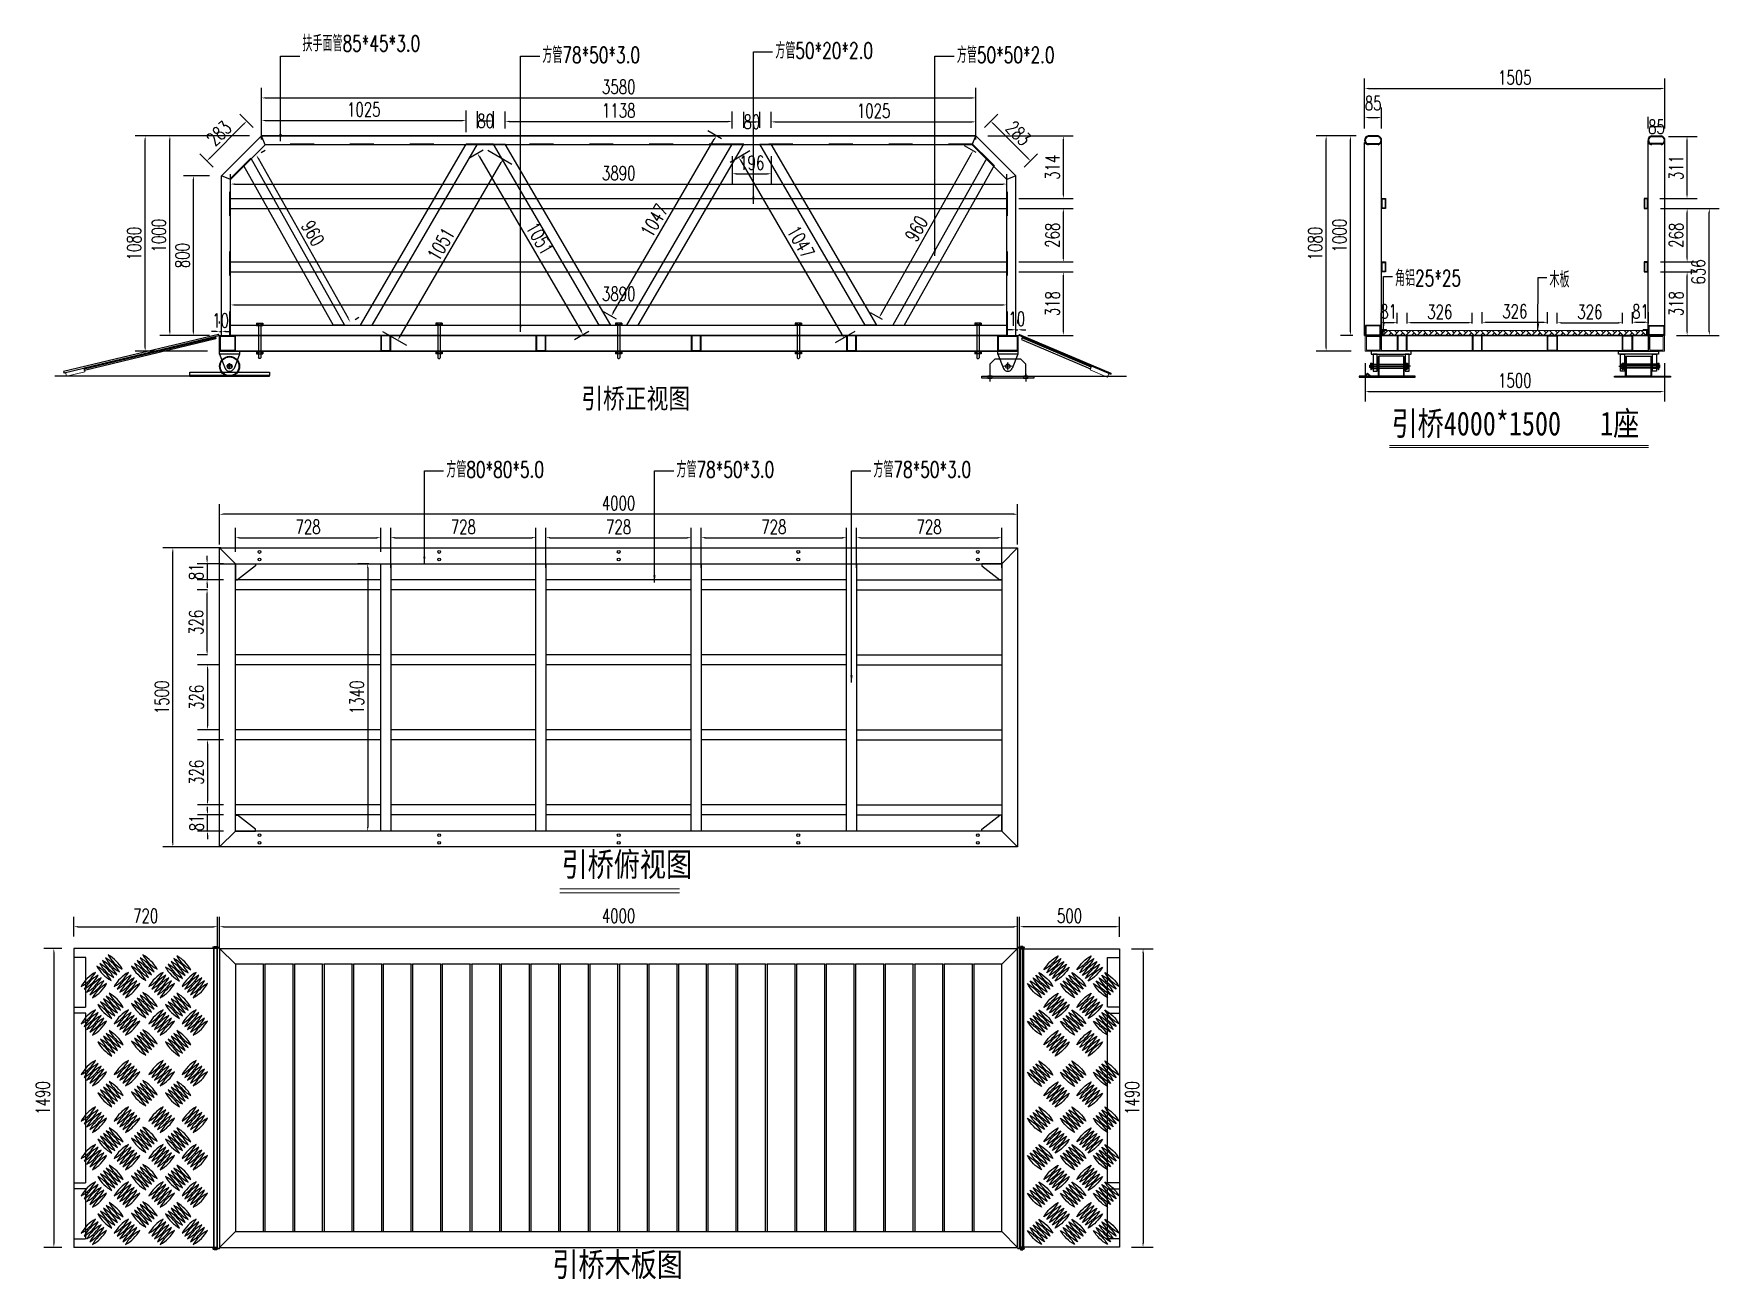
# Model space of a CAD drawing. Header units: millimetres. Extents: x -1612139 to -1305911, y 1242553 to 1536160.
# Drawn here: x -1552300 to -1543853, y 1242553 to 1248797 of the extents above.
import ezdxf

# ---------------------------------------------------------------- set-up
doc = ezdxf.new("R2010")
doc.units = ezdxf.units.MM
doc.header["$LTSCALE"] = 10
for name, pattern in [('ACAD_ISO03W100', [30, 12, -18]), ('CENTER2', [28.575, 19.05, -3.175, 3.175, -3.175]), ('DASHED2', [0.375, 0.25, -0.125])]:
    doc.linetypes.add(name, pattern=pattern)
doc.layers.get('0').update_dxf_attribs({"linetype": 'CONTINUOUS'})
doc.layers.get('DEFPOINTS').update_dxf_attribs({"linetype": 'CONTINUOUS'})
doc.layers.add('0 [HR] Dim', color=6, linetype='CONTINUOUS', lineweight=13)
doc.styles.add('-宋体', font='', dxfattribs={"width": 0.8})
doc.styles.add('AIRAL', font='arial.ttf')
doc.styles.add('STANDARD_T3', font='simplex.shx', dxfattribs={"width": 0.7, "bigfont": 'gbcbig.shx'})
doc.styles.get('-宋体').set_extended_font_data('SimSun')
doc.dimstyles.new('03', dxfattribs={"dimscale": 30, "dimtxt": 2.5, "dimasz": 1.2, "dimexe": 1, "dimexo": 1.5, "dimgap": 0.5, "dimtad": 1, "dimdec": 0, "dimzin": 1, "dimdsep": 46, "dimtxsty": 'AIRAL', "dimcen": 1.5, "dimclrd": 256, "dimclre": 256, "dimclrt": 7, "dimadec": 0, "dimazin": 0, "dimtfac": 1, "dimtdec": 0, "dimtix": 1, "dimtmove": 0, "dimatfit": 0, "dimfxl": 1.25, "dimfxlon": 1, "dimlwd": -1, "dimlwe": -1, "dimarcsym": 0})
doc.dimstyles.new('W&&20', dxfattribs={"dimtxt": 70, "dimasz": 20, "dimexe": 50, "dimexo": 60, "dimgap": 20, "dimtad": 1, "dimdec": 0, "dimzin": 0, "dimdsep": 46, "dimtxsty": 'STANDARD_T3', "dimcen": 0.09, "dimclrd": 1, "dimclre": 1, "dimclrt": 7, "dimazin": 2, "dimtfac": 1, "dimtdec": 0, "dimtix": 1, "dimtmove": 2, "dimatfit": 3, "dimfxl": 100, "dimtolj": 1, "dimtzin": 0, "dimarcsym": 0})

msp = doc.modelspace()

# ---------------------------------------------------------------- texts
at = {"color": 4, "char_height": 80, "width": 669.938, "attachment_point": 1, "style": 'STANDARD_T3'}
for s, insert in [('{\\C256;扶手面管85*45*3.0}', (-1550953.9, 1248788)), ('{\\C256;方管78*50*3.0}', (-1549751.4, 1248730.1)), ('{\\C256;方管50*20*2.0}', (-1548583.9, 1248752.2)), ('{\\C256;方管50*50*2.0}', (-1547674, 1248730.1)), ('{\\C256;角铝25*25}', (-1545478.3, 1247611)), ('{\\C256;木板}', (-1544704.1, 1247604.5)), ('{\\C256;方管80*80*5.0}', (-1550232.8, 1246652.2)), ('{\\C256;方管78*50*3.0}', (-1549079.2, 1246652.2)), ('{\\C256;方管78*50*3.0}', (-1548092.4, 1246652.2))]:
    msp.add_mtext(s, dxfattribs=dict(at, insert=insert))
at = {"lineweight": 5, "attachment_point": 1, "style": '-宋体'}
for s, width, insert, char_height in [('引桥正视图', 810.885, (-1549556.3, 1247018.4), 100), ('引桥4000*1500   1座', 1964.715, (-1545495.9, 1246902.7), 120), ('引桥俯视图', 669.809, (-1549655.4, 1244692.7), 120), ('引桥木板图', 669.809, (-1549701.3, 1242686.5), 120)]:
    msp.add_mtext_dynamic_manual_height_columns(s, width=width, gutter_width=25, heights=[0], dxfattribs=dict(at, insert=insert, char_height=char_height))

# ---------------------------------------------------------------- blocks, each defined once
blk = doc.blocks.new('*D47')
at = {"color": 1, "lineweight": -2, "transparency": 16777216}
for p, q in [((-1551362.1, 1246219.8), (-1551652.9, 1246219.8)), ((-1551602.9, 1244739.8), (-1551602.9, 1246199.8)), ((-1551362.1, 1244719.8), (-1551652.9, 1244719.8))]:
    blk.add_line(p, q, dxfattribs=at)
at = {"color": 1, "transparency": 16777216}
for points in [[(-1551606.3, 1246199.8), (-1551599.6, 1246199.8), (-1551602.9, 1246219.8)], [(-1551606.3, 1244739.8), (-1551599.6, 1244739.8), (-1551602.9, 1244719.8)]]:
    blk.add_solid(points, dxfattribs=at)
at = {"layer": 'DEFPOINTS', "color": 0, "transparency": 16777216}
for p in [(-1551602.9, 1246219.8), (-1551302.1, 1246219.8), (-1551302.1, 1244719.8)]:
    blk.add_point(p, dxfattribs=at)
at = {"color": 7, "transparency": 16777216, "insert": (-1551657.9, 1245469.8), "char_height": 70, "attachment_point": 5, "rotation": 90, "style": 'STANDARD_T3'}
blk.add_mtext('\\A1;1500', dxfattribs=at)
blk = doc.blocks.new('*D48')
at = {"color": 1, "lineweight": -2, "transparency": 16777216}
for p, q in [((-1551369.2, 1246236.9), (-1551369.2, 1246437.9)), ((-1547389.2, 1246387.9), (-1551349.2, 1246387.9)), ((-1547369.2, 1246236.9), (-1547369.2, 1246437.9))]:
    blk.add_line(p, q, dxfattribs=at)
at = {"color": 1, "transparency": 16777216}
for points in [[(-1551349.2, 1246391.2), (-1551349.2, 1246384.6), (-1551369.2, 1246387.9)], [(-1547389.2, 1246391.2), (-1547389.2, 1246384.6), (-1547369.2, 1246387.9)]]:
    blk.add_solid(points, dxfattribs=at)
at = {"layer": 'DEFPOINTS', "color": 0, "transparency": 16777216}
for p in [(-1551369.2, 1246387.9), (-1551369.2, 1246176.9), (-1547369.2, 1246176.9)]:
    blk.add_point(p, dxfattribs=at)
at = {"color": 7, "transparency": 16777216, "insert": (-1549369.2, 1246442.9), "char_height": 70, "attachment_point": 5, "style": 'STANDARD_T3'}
blk.add_mtext('\\A1;4000', dxfattribs=at)
blk = doc.blocks.new('滚轮支架 -left')
at = {"color": 3, "linetype": 'CENTER2'}
for p, q in [((0, 85), (0, 55)), ((-15, 70), (15, 70))]:
    blk.add_line(p, q, dxfattribs=at)
for p, q in [((-50, 10), (-22.4, 81)), ((50, 10), (22.4, 81))]:
    blk.add_line(p, q)
blk.add_lwpolyline([(-50, 10), (50, 10), (50, -5), (-50, -5)], close=True)
blk.add_circle((0, 70), 11)
blk.add_arc((0, 70), 25, 26.19556, 153.80444)
blk = doc.blocks.new('滚轮')
for radius in [50, 47, 12.2, 10.3]:
    blk.add_circle((0, 0), radius)
blk = doc.blocks.new('Hole -side1')
at = {"color": 3, "linetype": 'CENTER2'}
blk.add_line((-12.9, 0), (26.4, 0), dxfattribs=at)
at = {"linetype": 'DASHED2'}
blk.add_lwpolyline([(0, -11), (10, -11), (10, 11), (0, 11)], close=True, dxfattribs=at)
blk = doc.blocks.new('*D73')
at = {"color": 1, "lineweight": -2, "transparency": 16777216}
for p, q in [((-1551418.5, 1248084.5), (-1551550.2, 1248084.5)), ((-1551500.2, 1247304.5), (-1551500.2, 1248064.5)), ((-1551418.5, 1247284.5), (-1551550.2, 1247284.5))]:
    blk.add_line(p, q, dxfattribs=at)
at = {"color": 1, "transparency": 16777216}
for points in [[(-1551503.5, 1248064.5), (-1551496.8, 1248064.5), (-1551500.2, 1248084.5)], [(-1551503.5, 1247304.5), (-1551496.8, 1247304.5), (-1551500.2, 1247284.5)]]:
    blk.add_solid(points, dxfattribs=at)
at = {"layer": 'DEFPOINTS', "color": 0, "transparency": 16777216}
for p in [(-1551500.2, 1248084.5), (-1551358.5, 1248084.5), (-1551358.5, 1247284.5)]:
    blk.add_point(p, dxfattribs=at)
at = {"color": 7, "transparency": 16777216, "insert": (-1551555.2, 1247684.5), "char_height": 70, "attachment_point": 5, "rotation": 90, "style": 'STANDARD_T3'}
blk.add_mtext('\\A1;800', dxfattribs=at)
blk = doc.blocks.new('*D74')
at = {"color": 1, "lineweight": -2, "transparency": 16777216}
for p, q in [((-1551418.4, 1248172.7), (-1551246.7, 1248344.4)), ((-1551200.9, 1248326.9), (-1551267.9, 1248393.9)), ((-1551400.9, 1248126.9), (-1551467.9, 1248193.9))]:
    blk.add_line(p, q, dxfattribs=at)
at = {"color": 1, "transparency": 16777216}
for points in [[(-1551249.1, 1248346.8), (-1551244.4, 1248342.1), (-1551232.6, 1248358.6)], [(-1551420.8, 1248175.1), (-1551416.1, 1248170.3), (-1551432.6, 1248158.6)]]:
    blk.add_solid(points, dxfattribs=at)
at = {"layer": 'DEFPOINTS', "color": 0, "transparency": 16777216}
for p in [(-1551232.6, 1248358.6), (-1551158.5, 1248284.5), (-1551358.5, 1248084.5)]:
    blk.add_point(p, dxfattribs=at)
at = {"color": 7, "transparency": 16777216, "insert": (-1551371.5, 1248297.4), "char_height": 70, "attachment_point": 5, "rotation": 45, "style": 'STANDARD_T3'}
blk.add_mtext('\\A1;283', dxfattribs=at)
blk = doc.blocks.new('*D75')
at = {"color": 1, "lineweight": -2, "transparency": 16777216}
for p, q in [((-1547536.1, 1248326.9), (-1547469, 1248393.9)), ((-1547318.5, 1248172.7), (-1547490.3, 1248344.4)), ((-1547336.1, 1248126.9), (-1547269, 1248193.9))]:
    blk.add_line(p, q, dxfattribs=at)
at = {"color": 1, "transparency": 16777216}
for points in [[(-1547487.9, 1248346.8), (-1547492.6, 1248342.1), (-1547504.4, 1248358.6)], [(-1547316.2, 1248175.1), (-1547320.9, 1248170.3), (-1547304.4, 1248158.6)]]:
    blk.add_solid(points, dxfattribs=at)
at = {"layer": 'DEFPOINTS', "color": 0, "transparency": 16777216}
for p in [(-1547504.4, 1248358.6), (-1547578.5, 1248284.5), (-1547378.5, 1248084.5)]:
    blk.add_point(p, dxfattribs=at)
at = {"color": 7, "transparency": 16777216, "insert": (-1547365.5, 1248297.4), "char_height": 70, "attachment_point": 5, "rotation": 315, "style": 'STANDARD_T3'}
blk.add_mtext('\\A1;283', dxfattribs=at)
blk = doc.blocks.new('*D49')
at = {"color": 1, "lineweight": -2, "transparency": 16777216}
for p, q in [((-1551158.5, 1248266.7), (-1551158.5, 1248524.9)), ((-1547578.5, 1248266.7), (-1547578.5, 1248524.9)), ((-1551138.5, 1248474.9), (-1547598.5, 1248474.9))]:
    blk.add_line(p, q, dxfattribs=at)
at = {"color": 1, "transparency": 16777216}
for points in [[(-1551138.5, 1248478.2), (-1551138.5, 1248471.5), (-1551158.5, 1248474.9)], [(-1547598.5, 1248478.2), (-1547598.5, 1248471.5), (-1547578.5, 1248474.9)]]:
    blk.add_solid(points, dxfattribs=at)
at = {"layer": 'DEFPOINTS', "color": 0, "transparency": 16777216}
for p in [(-1547578.5, 1248474.9), (-1551158.5, 1248206.7), (-1547578.5, 1248206.7)]:
    blk.add_point(p, dxfattribs=at)
at = {"color": 7, "transparency": 16777216, "insert": (-1549368.5, 1248529.9), "char_height": 70, "attachment_point": 5, "style": 'STANDARD_T3'}
blk.add_mtext('\\A1;3580', dxfattribs=at)
blk = doc.blocks.new('*D50')
at = {"color": 1, "lineweight": -2, "transparency": 16777216}
for p, q in [((-1551289.2, 1246199.8), (-1551289.2, 1246320.3)), ((-1550561.2, 1246199.8), (-1550561.2, 1246320.3)), ((-1551269.2, 1246270.3), (-1550581.2, 1246270.3))]:
    blk.add_line(p, q, dxfattribs=at)
at = {"color": 1, "transparency": 16777216}
for points in [[(-1551269.2, 1246273.7), (-1551269.2, 1246267), (-1551289.2, 1246270.3)], [(-1550581.2, 1246273.7), (-1550581.2, 1246267), (-1550561.2, 1246270.3)]]:
    blk.add_solid(points, dxfattribs=at)
at = {"layer": 'DEFPOINTS', "color": 0, "transparency": 16777216}
for p in [(-1550561.2, 1246270.3), (-1551289.2, 1246139.8), (-1550561.2, 1246139.8)]:
    blk.add_point(p, dxfattribs=at)
at = {"color": 7, "transparency": 16777216, "insert": (-1550925.2, 1246325.3), "char_height": 70, "attachment_point": 5, "style": 'STANDARD_T3'}
blk.add_mtext('\\A1;728', dxfattribs=at)
blk = doc.blocks.new('*D51')
at = {"color": 1, "lineweight": -2, "transparency": 16777216}
for p, q in [((-1550511.2, 1246118.8), (-1550511.2, 1246320.3)), ((-1549783.2, 1246118.8), (-1549783.2, 1246320.3)), ((-1550491.2, 1246270.3), (-1549803.2, 1246270.3))]:
    blk.add_line(p, q, dxfattribs=at)
at = {"color": 1, "transparency": 16777216}
for points in [[(-1550491.2, 1246273.7), (-1550491.2, 1246267), (-1550511.2, 1246270.3)], [(-1549803.2, 1246273.7), (-1549803.2, 1246267), (-1549783.2, 1246270.3)]]:
    blk.add_solid(points, dxfattribs=at)
at = {"layer": 'DEFPOINTS', "color": 0, "transparency": 16777216}
for p in [(-1549783.2, 1246270.3), (-1550511.2, 1246058.8), (-1549783.2, 1246058.8)]:
    blk.add_point(p, dxfattribs=at)
at = {"color": 7, "transparency": 16777216, "insert": (-1550147.2, 1246325.3), "char_height": 70, "attachment_point": 5, "style": 'STANDARD_T3'}
blk.add_mtext('\\A1;728', dxfattribs=at)
blk = doc.blocks.new('*D52')
at = {"color": 1, "lineweight": -2, "transparency": 16777216}
for p, q in [((-1549733.2, 1246118.8), (-1549733.2, 1246320.3)), ((-1549005.2, 1246118.8), (-1549005.2, 1246320.3)), ((-1549713.2, 1246270.3), (-1549025.2, 1246270.3))]:
    blk.add_line(p, q, dxfattribs=at)
at = {"color": 1, "transparency": 16777216}
for points in [[(-1549713.2, 1246273.7), (-1549713.2, 1246267), (-1549733.2, 1246270.3)], [(-1549025.2, 1246273.7), (-1549025.2, 1246267), (-1549005.2, 1246270.3)]]:
    blk.add_solid(points, dxfattribs=at)
at = {"layer": 'DEFPOINTS', "color": 0, "transparency": 16777216}
for p in [(-1549005.2, 1246270.3), (-1549733.2, 1246058.8), (-1549005.2, 1246058.8)]:
    blk.add_point(p, dxfattribs=at)
at = {"color": 7, "transparency": 16777216, "insert": (-1549369.2, 1246325.3), "char_height": 70, "attachment_point": 5, "style": 'STANDARD_T3'}
blk.add_mtext('\\A1;728', dxfattribs=at)
blk = doc.blocks.new('*D53')
at = {"color": 1, "lineweight": -2, "transparency": 16777216}
for p, q in [((-1548955.2, 1246118.8), (-1548955.2, 1246320.3)), ((-1548227.2, 1246118.8), (-1548227.2, 1246320.3)), ((-1548935.2, 1246270.3), (-1548247.2, 1246270.3))]:
    blk.add_line(p, q, dxfattribs=at)
at = {"color": 1, "transparency": 16777216}
for points in [[(-1548935.2, 1246273.7), (-1548935.2, 1246267), (-1548955.2, 1246270.3)], [(-1548247.2, 1246273.7), (-1548247.2, 1246267), (-1548227.2, 1246270.3)]]:
    blk.add_solid(points, dxfattribs=at)
at = {"layer": 'DEFPOINTS', "color": 0, "transparency": 16777216}
for p in [(-1548227.2, 1246270.3), (-1548955.2, 1246058.8), (-1548227.2, 1246058.8)]:
    blk.add_point(p, dxfattribs=at)
at = {"color": 7, "transparency": 16777216, "insert": (-1548591.2, 1246325.3), "char_height": 70, "attachment_point": 5, "style": 'STANDARD_T3'}
blk.add_mtext('\\A1;728', dxfattribs=at)
blk = doc.blocks.new('*D54')
at = {"color": 1, "lineweight": -2, "transparency": 16777216}
for p, q in [((-1548177.2, 1246118.8), (-1548177.2, 1246320.3)), ((-1547449.2, 1246118.8), (-1547449.2, 1246320.3)), ((-1548157.2, 1246270.3), (-1547469.2, 1246270.3))]:
    blk.add_line(p, q, dxfattribs=at)
at = {"color": 1, "transparency": 16777216}
for points in [[(-1548157.2, 1246273.7), (-1548157.2, 1246267), (-1548177.2, 1246270.3)], [(-1547469.2, 1246273.7), (-1547469.2, 1246267), (-1547449.2, 1246270.3)]]:
    blk.add_solid(points, dxfattribs=at)
at = {"layer": 'DEFPOINTS', "color": 0, "transparency": 16777216}
for p in [(-1547449.2, 1246270.3), (-1548177.2, 1246058.8), (-1547449.2, 1246058.8)]:
    blk.add_point(p, dxfattribs=at)
at = {"color": 7, "transparency": 16777216, "insert": (-1547813.2, 1246325.3), "char_height": 70, "attachment_point": 5, "style": 'STANDARD_T3'}
blk.add_mtext('\\A1;728', dxfattribs=at)
blk = doc.blocks.new('*D55')
at = {"color": 1, "lineweight": -2, "transparency": 16777216}
for p, q in [((-1551368.3, 1245632.8), (-1551479.3, 1245632.8)), ((-1551429.3, 1245612.8), (-1551429.3, 1245327.2)), ((-1551369.7, 1245307.2), (-1551479.3, 1245307.2))]:
    blk.add_line(p, q, dxfattribs=at)
at = {"color": 1, "transparency": 16777216}
for points in [[(-1551432.6, 1245612.8), (-1551426, 1245612.8), (-1551429.3, 1245632.8)], [(-1551432.6, 1245327.2), (-1551426, 1245327.2), (-1551429.3, 1245307.2)]]:
    blk.add_solid(points, dxfattribs=at)
at = {"layer": 'DEFPOINTS', "color": 0, "transparency": 16777216}
for p in [(-1551308.3, 1245632.8), (-1551429.3, 1245307.2), (-1551309.7, 1245307.2)]:
    blk.add_point(p, dxfattribs=at)
at = {"color": 7, "transparency": 16777216, "insert": (-1551484.3, 1245470), "char_height": 70, "attachment_point": 5, "rotation": 90, "style": 'STANDARD_T3'}
blk.add_mtext('\\A1;326', dxfattribs=at)
blk = doc.blocks.new('*D56')
at = {"color": 1, "lineweight": -2, "transparency": 16777216}
for p, q in [((-1551349.2, 1245257.2), (-1551479.3, 1245257.2)), ((-1551429.3, 1245237.2), (-1551429.3, 1244950.8)), ((-1551349.2, 1244930.8), (-1551479.3, 1244930.8))]:
    blk.add_line(p, q, dxfattribs=at)
at = {"color": 1, "transparency": 16777216}
for points in [[(-1551432.6, 1245237.2), (-1551426, 1245237.2), (-1551429.3, 1245257.2)], [(-1551432.6, 1244950.8), (-1551426, 1244950.8), (-1551429.3, 1244930.8)]]:
    blk.add_solid(points, dxfattribs=at)
at = {"layer": 'DEFPOINTS', "color": 0, "transparency": 16777216}
for p in [(-1551289.2, 1245257.2), (-1551429.3, 1244930.8), (-1551289.2, 1244930.8)]:
    blk.add_point(p, dxfattribs=at)
at = {"color": 7, "transparency": 16777216, "insert": (-1551484.3, 1245094), "char_height": 70, "attachment_point": 5, "rotation": 90, "style": 'STANDARD_T3'}
blk.add_mtext('\\A1;326', dxfattribs=at)
blk = doc.blocks.new('*D57')
at = {"color": 1, "lineweight": -2, "transparency": 16777216}
for p, q in [((-1551429.2, 1246008.8), (-1551481.3, 1246008.8)), ((-1551431.3, 1245702.8), (-1551431.3, 1245988.8)), ((-1551429.2, 1245682.8), (-1551481.3, 1245682.8))]:
    blk.add_line(p, q, dxfattribs=at)
at = {"color": 1, "transparency": 16777216}
for points in [[(-1551434.6, 1245988.8), (-1551427.9, 1245988.8), (-1551431.3, 1246008.8)], [(-1551434.6, 1245702.8), (-1551427.9, 1245702.8), (-1551431.3, 1245682.8)]]:
    blk.add_solid(points, dxfattribs=at)
at = {"layer": 'DEFPOINTS', "color": 0, "transparency": 16777216}
for p in [(-1551431.3, 1246008.8), (-1551369.2, 1246008.8), (-1551369.2, 1245682.8)]:
    blk.add_point(p, dxfattribs=at)
at = {"color": 7, "transparency": 16777216, "insert": (-1551486.3, 1245845.8), "char_height": 70, "attachment_point": 5, "rotation": 90, "style": 'STANDARD_T3'}
blk.add_mtext('\\A1;326', dxfattribs=at)
blk = doc.blocks.new('*D76')
at = {"color": 1, "lineweight": -2, "transparency": 16777216}
for p, q in [((-1551218.5, 1248284.5), (-1551791.6, 1248284.5)), ((-1551741.6, 1247224.5), (-1551741.6, 1248264.5)), ((-1551428.5, 1247204.5), (-1551791.6, 1247204.5))]:
    blk.add_line(p, q, dxfattribs=at)
at = {"color": 1, "transparency": 16777216}
for points in [[(-1551744.9, 1248264.5), (-1551738.3, 1248264.5), (-1551741.6, 1248284.5)], [(-1551744.9, 1247224.5), (-1551738.3, 1247224.5), (-1551741.6, 1247204.5)]]:
    blk.add_solid(points, dxfattribs=at)
at = {"layer": 'DEFPOINTS', "color": 0, "transparency": 16777216}
for p in [(-1551741.6, 1248284.5), (-1551158.5, 1248284.5), (-1551368.5, 1247204.5)]:
    blk.add_point(p, dxfattribs=at)
at = {"color": 7, "transparency": 16777216, "insert": (-1551796.6, 1247744.5), "char_height": 70, "attachment_point": 5, "rotation": 90, "style": 'STANDARD_T3'}
blk.add_mtext('\\A1;1080', dxfattribs=at)
blk = doc.blocks.new('*D77')
at = {"color": 1, "lineweight": -2, "transparency": 16777216}
for p, q in [((-1551388.5, 1247304.6), (-1551408.5, 1247304.6)), ((-1551368.5, 1247344.5), (-1551368.5, 1247354.6)), ((-1551368.5, 1247304.6), (-1551358.5, 1247304.6)), ((-1551358.5, 1247344.5), (-1551358.5, 1247354.6)), ((-1551338.5, 1247304.6), (-1551318.5, 1247304.6))]:
    blk.add_line(p, q, dxfattribs=at)
at = {"color": 1, "transparency": 16777216}
for points in [[(-1551388.5, 1247307.9), (-1551388.5, 1247301.2), (-1551368.5, 1247304.6)], [(-1551338.5, 1247307.9), (-1551338.5, 1247301.2), (-1551358.5, 1247304.6)]]:
    blk.add_solid(points, dxfattribs=at)
at = {"layer": 'DEFPOINTS', "color": 0, "transparency": 16777216}
for p in [(-1551358.5, 1247304.6), (-1551368.5, 1247284.5), (-1551358.5, 1247284.5)]:
    blk.add_point(p, dxfattribs=at)
at = {"color": 7, "transparency": 16777216, "insert": (-1551363.5, 1247359.6), "char_height": 70, "attachment_point": 5, "style": 'STANDARD_T3'}
blk.add_mtext('\\A1;10', dxfattribs=at)
blk = doc.blocks.new('*D78')
at = {"color": 1, "lineweight": -2, "transparency": 16777216}
for p, q in [((-1547398.5, 1247312.7), (-1547418.5, 1247312.7)), ((-1547378.5, 1247344.5), (-1547378.5, 1247362.7)), ((-1547378.5, 1247312.7), (-1547368.5, 1247312.7)), ((-1547368.5, 1247344.5), (-1547368.5, 1247362.7)), ((-1547348.5, 1247312.7), (-1547328.5, 1247312.7))]:
    blk.add_line(p, q, dxfattribs=at)
at = {"color": 1, "transparency": 16777216}
for points in [[(-1547398.5, 1247316), (-1547398.5, 1247309.3), (-1547378.5, 1247312.7)], [(-1547348.5, 1247316), (-1547348.5, 1247309.3), (-1547368.5, 1247312.7)]]:
    blk.add_solid(points, dxfattribs=at)
at = {"layer": 'DEFPOINTS', "color": 0, "transparency": 16777216}
for p in [(-1547368.5, 1247312.7), (-1547378.5, 1247284.5), (-1547368.5, 1247284.5)]:
    blk.add_point(p, dxfattribs=at)
at = {"color": 7, "transparency": 16777216, "insert": (-1547373.5, 1247367.7), "char_height": 70, "attachment_point": 5, "style": 'STANDARD_T3'}
blk.add_mtext('\\A1;10', dxfattribs=at)
blk = doc.blocks.new('*D79')
at = {"color": 1, "lineweight": -2, "transparency": 16777216}
for p, q in [((-1547363.5, 1247602.5), (-1547090.3, 1247602.5)), ((-1547140.3, 1247304.5), (-1547140.3, 1247582.5)), ((-1547318.5, 1247284.5), (-1547090.3, 1247284.5))]:
    blk.add_line(p, q, dxfattribs=at)
at = {"color": 1, "transparency": 16777216}
for points in [[(-1547143.6, 1247582.5), (-1547137, 1247582.5), (-1547140.3, 1247602.5)], [(-1547143.6, 1247304.5), (-1547137, 1247304.5), (-1547140.3, 1247284.5)]]:
    blk.add_solid(points, dxfattribs=at)
at = {"layer": 'DEFPOINTS', "color": 0, "transparency": 16777216}
for p in [(-1547423.5, 1247602.5), (-1547140.3, 1247602.5), (-1547378.5, 1247284.5)]:
    blk.add_point(p, dxfattribs=at)
at = {"color": 7, "transparency": 16777216, "insert": (-1547195.3, 1247443.5), "char_height": 70, "attachment_point": 5, "rotation": 90, "style": 'STANDARD_T3'}
blk.add_mtext('\\A1;318', dxfattribs=at)
blk = doc.blocks.new('*D80')
at = {"color": 1, "lineweight": -2, "transparency": 16777216}
for p, q in [((-1547363.5, 1247920.5), (-1547090.3, 1247920.5)), ((-1547140.3, 1247672.5), (-1547140.3, 1247900.5)), ((-1547363.5, 1247652.5), (-1547090.3, 1247652.5))]:
    blk.add_line(p, q, dxfattribs=at)
at = {"color": 1, "transparency": 16777216}
for points in [[(-1547143.6, 1247900.5), (-1547137, 1247900.5), (-1547140.3, 1247920.5)], [(-1547143.6, 1247672.5), (-1547137, 1247672.5), (-1547140.3, 1247652.5)]]:
    blk.add_solid(points, dxfattribs=at)
at = {"layer": 'DEFPOINTS', "color": 0, "transparency": 16777216}
for p in [(-1547423.5, 1247920.5), (-1547140.3, 1247920.5), (-1547423.5, 1247652.5)]:
    blk.add_point(p, dxfattribs=at)
at = {"color": 7, "transparency": 16777216, "insert": (-1547195.3, 1247786.5), "char_height": 70, "attachment_point": 5, "rotation": 90, "style": 'STANDARD_T3'}
blk.add_mtext('\\A1;268', dxfattribs=at)
blk = doc.blocks.new('*D81')
at = {"color": 1, "lineweight": -2, "transparency": 16777216}
for p, q in [((-1547518.5, 1248284.5), (-1547090.3, 1248284.5)), ((-1547140.3, 1247990.5), (-1547140.3, 1248264.5)), ((-1547363.5, 1247970.5), (-1547090.3, 1247970.5))]:
    blk.add_line(p, q, dxfattribs=at)
at = {"color": 1, "transparency": 16777216}
for points in [[(-1547143.6, 1248264.5), (-1547137, 1248264.5), (-1547140.3, 1248284.5)], [(-1547143.6, 1247990.5), (-1547137, 1247990.5), (-1547140.3, 1247970.5)]]:
    blk.add_solid(points, dxfattribs=at)
at = {"layer": 'DEFPOINTS', "color": 0, "transparency": 16777216}
for p in [(-1547578.5, 1248284.5), (-1547140.3, 1248284.5), (-1547423.5, 1247970.5)]:
    blk.add_point(p, dxfattribs=at)
at = {"color": 7, "transparency": 16777216, "insert": (-1547195.3, 1248127.5), "char_height": 70, "attachment_point": 5, "rotation": 90, "style": 'STANDARD_T3'}
blk.add_mtext('\\A1;314', dxfattribs=at)
blk = doc.blocks.new('*D58')
at = {"color": 1, "lineweight": -2, "transparency": 16777216}
for p, q in [((-1551349.2, 1244880.8), (-1551479.3, 1244880.8)), ((-1551429.3, 1244900.8), (-1551429.3, 1244920.8)), ((-1551429.3, 1244799.8), (-1551429.3, 1244880.8)), ((-1551349.2, 1244799.8), (-1551479.3, 1244799.8)), ((-1551429.3, 1244779.8), (-1551429.3, 1244759.8))]:
    blk.add_line(p, q, dxfattribs=at)
at = {"color": 1, "transparency": 16777216}
for points in [[(-1551432.6, 1244900.8), (-1551426, 1244900.8), (-1551429.3, 1244880.8)], [(-1551432.6, 1244779.8), (-1551426, 1244779.8), (-1551429.3, 1244799.8)]]:
    blk.add_solid(points, dxfattribs=at)
at = {"layer": 'DEFPOINTS', "color": 0, "transparency": 16777216}
for p in [(-1551429.3, 1244880.8), (-1551289.2, 1244880.8), (-1551289.2, 1244799.8)]:
    blk.add_point(p, dxfattribs=at)
at = {"color": 7, "transparency": 16777216, "insert": (-1551484.3, 1244840.3), "char_height": 70, "attachment_point": 5, "rotation": 90, "style": 'STANDARD_T3'}
blk.add_mtext('\\A1;81', dxfattribs=at)
blk = doc.blocks.new('*D82')
at = {"color": 1, "lineweight": -2, "transparency": 16777216}
for p, q in [((-1551349.2, 1246139.8), (-1551481.3, 1246139.8)), ((-1551431.3, 1246159.8), (-1551431.3, 1246179.8)), ((-1551431.3, 1246139.8), (-1551431.3, 1246058.8)), ((-1551349.2, 1246058.8), (-1551481.3, 1246058.8)), ((-1551431.3, 1246038.8), (-1551431.3, 1246018.8))]:
    blk.add_line(p, q, dxfattribs=at)
at = {"color": 1, "transparency": 16777216}
for points in [[(-1551434.6, 1246159.8), (-1551427.9, 1246159.8), (-1551431.3, 1246139.8)], [(-1551434.6, 1246038.8), (-1551427.9, 1246038.8), (-1551431.3, 1246058.8)]]:
    blk.add_solid(points, dxfattribs=at)
at = {"layer": 'DEFPOINTS', "color": 0, "transparency": 16777216}
for p in [(-1551289.2, 1246139.8), (-1551431.3, 1246058.8), (-1551289.2, 1246058.8)]:
    blk.add_point(p, dxfattribs=at)
at = {"color": 7, "transparency": 16777216, "insert": (-1551486.3, 1246099.3), "char_height": 70, "attachment_point": 5, "rotation": 90, "style": 'STANDARD_T3'}
blk.add_mtext('\\A1;81', dxfattribs=at)
blk = doc.blocks.new('*D83')
at = {"color": 1, "lineweight": -2, "transparency": 16777216}
for p, q in [((-1551218.5, 1248284.5), (-1551667.8, 1248284.5)), ((-1551617.8, 1247304.5), (-1551617.8, 1248264.5)), ((-1551418.5, 1247284.5), (-1551667.8, 1247284.5))]:
    blk.add_line(p, q, dxfattribs=at)
at = {"color": 1, "transparency": 16777216}
for points in [[(-1551621.2, 1248264.5), (-1551614.5, 1248264.5), (-1551617.8, 1248284.5)], [(-1551621.2, 1247304.5), (-1551614.5, 1247304.5), (-1551617.8, 1247284.5)]]:
    blk.add_solid(points, dxfattribs=at)
at = {"layer": 'DEFPOINTS', "color": 0, "transparency": 16777216}
for p in [(-1551617.8, 1248284.5), (-1551158.5, 1248284.5), (-1551358.5, 1247284.5)]:
    blk.add_point(p, dxfattribs=at)
at = {"color": 7, "transparency": 16777216, "insert": (-1551672.8, 1247784.5), "char_height": 70, "attachment_point": 5, "rotation": 90, "style": 'STANDARD_T3'}
blk.add_mtext('\\A1;1000', dxfattribs=at)
blk = doc.blocks.new('*D59')
at = {"color": 1, "lineweight": -2, "transparency": 16777216}
for p, q in [((-1545687.8, 1248284.5), (-1545873.3, 1248284.5)), ((-1545823.3, 1247224.5), (-1545823.3, 1248264.5)), ((-1545697.8, 1247204.5), (-1545873.3, 1247204.5))]:
    blk.add_line(p, q, dxfattribs=at)
at = {"color": 1, "transparency": 16777216}
for points in [[(-1545826.6, 1248264.5), (-1545820, 1248264.5), (-1545823.3, 1248284.5)], [(-1545826.6, 1247224.5), (-1545820, 1247224.5), (-1545823.3, 1247204.5)]]:
    blk.add_solid(points, dxfattribs=at)
at = {"layer": 'DEFPOINTS', "color": 0, "transparency": 16777216}
for p in [(-1545823.3, 1248284.5), (-1545627.8, 1248284.5), (-1545637.8, 1247204.5)]:
    blk.add_point(p, dxfattribs=at)
at = {"color": 7, "transparency": 16777216, "insert": (-1545878.3, 1247744.5), "char_height": 70, "attachment_point": 5, "rotation": 90, "style": 'STANDARD_T3'}
blk.add_mtext('\\A1;1080', dxfattribs=at)
blk = doc.blocks.new('*D84')
at = {"color": 1, "lineweight": -2, "transparency": 16777216}
for p, q in [((-1545672.8, 1248284.5), (-1545751.7, 1248284.5)), ((-1545701.7, 1247304.5), (-1545701.7, 1248264.5)), ((-1545690.3, 1247284.5), (-1545751.7, 1247284.5))]:
    blk.add_line(p, q, dxfattribs=at)
at = {"color": 1, "transparency": 16777216}
for points in [[(-1545705, 1248264.5), (-1545698.4, 1248264.5), (-1545701.7, 1248284.5)], [(-1545705, 1247304.5), (-1545698.4, 1247304.5), (-1545701.7, 1247284.5)]]:
    blk.add_solid(points, dxfattribs=at)
at = {"layer": 'DEFPOINTS', "color": 0, "transparency": 16777216}
for p in [(-1545701.7, 1248284.5), (-1545612.8, 1248284.5), (-1545630.3, 1247284.5)]:
    blk.add_point(p, dxfattribs=at)
at = {"color": 7, "transparency": 16777216, "insert": (-1545756.7, 1247784.5), "char_height": 70, "attachment_point": 5, "rotation": 90, "style": 'STANDARD_T3'}
blk.add_mtext('\\A1;1000', dxfattribs=at)
blk = doc.blocks.new('*D60')
at = {"color": 1, "lineweight": -2, "transparency": 16777216}
for p, q in [((-1545630.3, 1248322), (-1545630.3, 1248426.5)), ((-1545545.3, 1248322), (-1545545.3, 1248426.5)), ((-1545610.3, 1248376.5), (-1545565.3, 1248376.5))]:
    blk.add_line(p, q, dxfattribs=at)
at = {"color": 1, "transparency": 16777216}
for points in [[(-1545610.3, 1248379.8), (-1545610.3, 1248373.1), (-1545630.3, 1248376.5)], [(-1545565.3, 1248379.8), (-1545565.3, 1248373.1), (-1545545.3, 1248376.5)]]:
    blk.add_solid(points, dxfattribs=at)
at = {"layer": 'DEFPOINTS', "color": 0, "transparency": 16777216}
for p in [(-1545545.3, 1248376.5), (-1545630.3, 1248262), (-1545545.3, 1248262)]:
    blk.add_point(p, dxfattribs=at)
at = {"color": 7, "transparency": 16777216, "insert": (-1545587.8, 1248449.1), "char_height": 70, "attachment_point": 5, "style": 'STANDARD_T3'}
blk.add_mtext('\\A1;85', dxfattribs=at)
blk = doc.blocks.new('*U26')
at = {"color": 8, "linetype": 'Continuous', "lineweight": 15}
for p, q in [((-1.3, 2.4), (-2.7, 1.2)), ((0, 1.9), (0, -1.9)), ((-1.3, -2.4), (-2.7, -1.2))]:
    blk.add_line(p, q, dxfattribs=at)
at = {"color": 7, "linetype": 'Continuous', "lineweight": 15}
for p, q in [((24, 1.9), (0, 1.9)), ((0, 0), (25.6, 0)), ((24, 1.9), (24, 0)), ((25.6, -1.9), (25.6, 0)), ((0, -1.9), (25.6, -1.9))]:
    blk.add_line(p, q, dxfattribs=at)
for centre, radius, start, end in [((-4.1, 0), 3.7, 41.31782, 318.68218), ((-4.1, 0), 1.85, 41.31782, 318.68218), ((0, 3.6), 3.59, 221.31782, 270), ((0, -3.6), 3.59, 90, 138.68218), ((0, 3.6), 1.74, 221.31782, 270), ((0, -3.6), 1.74, 90, 138.68218)]:
    blk.add_arc(centre, radius, start, end, dxfattribs=at)
blk = doc.blocks.new('*U25')
blk.add_lwpolyline([(-15, 0), (-15, 3), (15, 3), (15, 0)], close=True)
blk = doc.blocks.new('*D85')
at = {"color": 1, "lineweight": -2, "transparency": 16777216}
for p, q in [((-1545627.8, 1247144.5), (-1545627.8, 1246952.6)), ((-1544127.8, 1247144.5), (-1544127.8, 1246952.6)), ((-1545607.8, 1247002.6), (-1544147.8, 1247002.6))]:
    blk.add_line(p, q, dxfattribs=at)
at = {"color": 1, "transparency": 16777216}
for points in [[(-1545607.8, 1247005.9), (-1545607.8, 1246999.2), (-1545627.8, 1247002.6)], [(-1544147.8, 1247005.9), (-1544147.8, 1246999.2), (-1544127.8, 1247002.6)]]:
    blk.add_solid(points, dxfattribs=at)
at = {"layer": 'DEFPOINTS', "color": 0, "transparency": 16777216}
for p in [(-1545627.8, 1247204.5), (-1544127.8, 1247204.5), (-1544127.8, 1247002.6)]:
    blk.add_point(p, dxfattribs=at)
at = {"color": 7, "transparency": 16777216, "insert": (-1544877.8, 1247057.6), "char_height": 70, "attachment_point": 5, "style": 'STANDARD_T3'}
blk.add_mtext('\\A1;1500', dxfattribs=at)
blk = doc.blocks.new('*D61')
at = {"color": 1, "lineweight": -2, "transparency": 16777216}
for p, q in [((-1544147.8, 1247920.5), (-1543964.3, 1247920.5)), ((-1544014.3, 1247672.5), (-1544014.3, 1247900.5)), ((-1544147.8, 1247652.5), (-1543964.3, 1247652.5))]:
    blk.add_line(p, q, dxfattribs=at)
at = {"color": 1, "transparency": 16777216}
for points in [[(-1544017.6, 1247900.5), (-1544011, 1247900.5), (-1544014.3, 1247920.5)], [(-1544017.6, 1247672.5), (-1544011, 1247672.5), (-1544014.3, 1247652.5)]]:
    blk.add_solid(points, dxfattribs=at)
at = {"layer": 'DEFPOINTS', "color": 0, "transparency": 16777216}
for p in [(-1544207.8, 1247920.5), (-1544014.3, 1247920.5), (-1544207.8, 1247652.5)]:
    blk.add_point(p, dxfattribs=at)
at = {"color": 7, "transparency": 16777216, "insert": (-1544069.3, 1247786.5), "char_height": 70, "attachment_point": 5, "rotation": 90, "style": 'STANDARD_T3'}
blk.add_mtext('\\A1;268', dxfattribs=at)
blk = doc.blocks.new('*D86')
at = {"color": 1, "lineweight": -2, "transparency": 16777216}
for p, q in [((-1544147.8, 1247602.5), (-1543964.3, 1247602.5)), ((-1544014.3, 1247304.5), (-1544014.3, 1247582.5)), ((-1544067.8, 1247284.5), (-1543964.3, 1247284.5))]:
    blk.add_line(p, q, dxfattribs=at)
at = {"color": 1, "transparency": 16777216}
for points in [[(-1544017.6, 1247582.5), (-1544011, 1247582.5), (-1544014.3, 1247602.5)], [(-1544017.6, 1247304.5), (-1544011, 1247304.5), (-1544014.3, 1247284.5)]]:
    blk.add_solid(points, dxfattribs=at)
at = {"layer": 'DEFPOINTS', "color": 0, "transparency": 16777216}
for p in [(-1544207.8, 1247602.5), (-1544014.3, 1247602.5), (-1544127.8, 1247284.5)]:
    blk.add_point(p, dxfattribs=at)
at = {"color": 7, "transparency": 16777216, "insert": (-1544069.3, 1247443.5), "char_height": 70, "attachment_point": 5, "rotation": 90, "style": 'STANDARD_T3'}
blk.add_mtext('\\A1;318', dxfattribs=at)
blk = doc.blocks.new('*D87')
at = {"color": 1, "lineweight": -2, "transparency": 16777216}
for p, q in [((-1545630.3, 1248322), (-1545630.3, 1248572.3)), ((-1544125.3, 1248322), (-1544125.3, 1248572.3)), ((-1545610.3, 1248522.3), (-1544145.3, 1248522.3))]:
    blk.add_line(p, q, dxfattribs=at)
at = {"color": 1, "transparency": 16777216}
for points in [[(-1545610.3, 1248525.6), (-1545610.3, 1248518.9), (-1545630.3, 1248522.3)], [(-1544145.3, 1248525.6), (-1544145.3, 1248518.9), (-1544125.3, 1248522.3)]]:
    blk.add_solid(points, dxfattribs=at)
at = {"layer": 'DEFPOINTS', "color": 0, "transparency": 16777216}
for p in [(-1544125.3, 1248522.3), (-1545630.3, 1248262), (-1544125.3, 1248262)]:
    blk.add_point(p, dxfattribs=at)
at = {"color": 7, "transparency": 16777216, "insert": (-1544877.8, 1248577.3), "char_height": 70, "attachment_point": 5, "style": 'STANDARD_T3'}
blk.add_mtext('\\A1;1505', dxfattribs=at)
blk = doc.blocks.new('55844')
at = {"color": 2}
for p, q in [((114069.8, -79191), (114598.8, -78282.4)), ((114127.6, -79191), (114656.6, -78282.4)), ((114656.6, -78282.4), (114598.8, -78282.4)), ((114069.8, -79191), (114127.6, -79191))]:
    blk.add_line(p, q, dxfattribs=at)
blk = doc.blocks.new('*D88')
at = {"color": 1, "lineweight": -2, "transparency": 16777216}
for p, q in [((-1551313.5, 1247394.9), (-1551313.5, 1247487)), ((-1547423.5, 1247394.9), (-1547423.5, 1247487)), ((-1551293.5, 1247437), (-1547443.5, 1247437))]:
    blk.add_line(p, q, dxfattribs=at)
at = {"color": 1, "transparency": 16777216}
for points in [[(-1551293.5, 1247440.3), (-1551293.5, 1247433.7), (-1551313.5, 1247437)], [(-1547443.5, 1247440.3), (-1547443.5, 1247433.7), (-1547423.5, 1247437)]]:
    blk.add_solid(points, dxfattribs=at)
at = {"layer": 'DEFPOINTS', "color": 0, "transparency": 16777216}
for p in [(-1547423.5, 1247437), (-1551313.5, 1247334.9), (-1547423.5, 1247334.9)]:
    blk.add_point(p, dxfattribs=at)
at = {"color": 7, "transparency": 16777216, "insert": (-1549368.5, 1247492), "char_height": 70, "attachment_point": 5, "style": 'STANDARD_T3'}
blk.add_mtext('\\A1;3890', dxfattribs=at)
blk = doc.blocks.new('*D89')
at = {"color": 1, "lineweight": -2, "transparency": 16777216}
for p, q in [((-1550723.5, 1247368.4), (-1551174.4, 1248170.8)), ((-1551160.4, 1248201.6), (-1551140.6, 1248212.8)), ((-1550689.9, 1247364.3), (-1550670.1, 1247375.5))]:
    blk.add_line(p, q, dxfattribs=at)
at = {"color": 1, "transparency": 16777216}
for points in [[(-1551171.5, 1248172.5), (-1551177.3, 1248169.2), (-1551184.2, 1248188.3)], [(-1550720.6, 1247370), (-1550726.4, 1247366.8), (-1550713.7, 1247351)]]:
    blk.add_solid(points, dxfattribs=at)
at = {"layer": 'DEFPOINTS', "color": 0, "transparency": 16777216}
for p in [(-1551212.7, 1248172.2), (-1551184.2, 1248188.3), (-1550742.2, 1247334.9)]:
    blk.add_point(p, dxfattribs=at)
at = {"color": 7, "transparency": 16777216, "insert": (-1550901, 1247796.6), "char_height": 70, "attachment_point": 5, "rotation": 299.33201, "style": 'STANDARD_T3'}
blk.add_mtext('\\A1;960', dxfattribs=at)
blk = doc.blocks.new('*D90')
at = {"color": 1, "lineweight": -2, "transparency": 16777216}
for p, q in [((-1550465.7, 1247277.3), (-1549956.9, 1248151.3)), ((-1550023.6, 1248213.3), (-1549903.6, 1248143.5)), ((-1550552.5, 1247304.7), (-1550432.6, 1247234.9))]:
    blk.add_line(p, q, dxfattribs=at)
at = {"color": 1, "transparency": 16777216}
for points in [[(-1549959.8, 1248153), (-1549954, 1248149.6), (-1549946.8, 1248168.6)], [(-1550468.6, 1247279), (-1550462.9, 1247275.7), (-1550475.8, 1247260.1)]]:
    blk.add_solid(points, dxfattribs=at)
at = {"layer": 'DEFPOINTS', "color": 0, "transparency": 16777216}
for p in [(-1550075.4, 1248243.5), (-1549946.8, 1248168.6), (-1550604.4, 1247334.9)]:
    blk.add_point(p, dxfattribs=at)
at = {"color": 7, "transparency": 16777216, "insert": (-1550258.8, 1247742), "char_height": 70, "attachment_point": 5, "rotation": 59.79102, "style": 'STANDARD_T3'}
blk.add_mtext('\\A1;1051', dxfattribs=at)
blk = doc.blocks.new('*D91')
at = {"color": 1, "lineweight": -2, "transparency": 16777216}
for p, q in [((-1551158.5, 1248344.5), (-1551158.5, 1248411.1)), ((-1550133.3, 1248303.5), (-1550133.3, 1248411.1)), ((-1551138.5, 1248361.1), (-1550153.3, 1248361.1))]:
    blk.add_line(p, q, dxfattribs=at)
at = {"color": 1, "transparency": 16777216}
for points in [[(-1551138.5, 1248364.5), (-1551138.5, 1248357.8), (-1551158.5, 1248361.1)], [(-1550153.3, 1248364.5), (-1550153.3, 1248357.8), (-1550133.3, 1248361.1)]]:
    blk.add_solid(points, dxfattribs=at)
at = {"layer": 'DEFPOINTS', "color": 0, "transparency": 16777216}
for p in [(-1550133.3, 1248361.1), (-1551158.5, 1248284.5), (-1550133.3, 1248243.5)]:
    blk.add_point(p, dxfattribs=at)
at = {"color": 7, "transparency": 16777216, "insert": (-1550645.9, 1248416.1), "char_height": 70, "attachment_point": 5, "style": 'STANDARD_T3'}
blk.add_mtext('\\A1;1025', dxfattribs=at)
blk = doc.blocks.new('*D62')
at = {"color": 1, "lineweight": -2, "transparency": 16777216}
for p, q in [((-1550075.4, 1248323.8), (-1550075.4, 1248409.2)), ((-1549995.4, 1248323.8), (-1549995.4, 1248409.2)), ((-1550055.4, 1248359.2), (-1550015.4, 1248359.2))]:
    blk.add_line(p, q, dxfattribs=at)
at = {"color": 1, "transparency": 16777216}
for points in [[(-1550055.4, 1248362.5), (-1550055.4, 1248355.8), (-1550075.4, 1248359.2)], [(-1550015.4, 1248362.5), (-1550015.4, 1248355.8), (-1549995.4, 1248359.2)]]:
    blk.add_solid(points, dxfattribs=at)
at = {"layer": 'DEFPOINTS', "color": 0, "transparency": 16777216}
for p in [(-1549995.4, 1248359.2), (-1550075.4, 1248263.8), (-1549995.4, 1248263.8)]:
    blk.add_point(p, dxfattribs=at)
at = {"color": 7, "transparency": 16777216, "insert": (-1550035.4, 1248359.2), "char_height": 70, "attachment_point": 5, "style": 'STANDARD_T3'}
blk.add_mtext('\\A1;80', dxfattribs=at)
blk = doc.blocks.new('*D63')
at = {"color": 1, "lineweight": -2, "transparency": 16777216}
for p, q in [((-1549937.5, 1248321), (-1549937.5, 1248406.9)), ((-1548799.6, 1248321), (-1548799.6, 1248406.9)), ((-1549917.5, 1248356.9), (-1548819.6, 1248356.9))]:
    blk.add_line(p, q, dxfattribs=at)
at = {"color": 1, "transparency": 16777216}
for points in [[(-1549917.5, 1248360.3), (-1549917.5, 1248353.6), (-1549937.5, 1248356.9)], [(-1548819.6, 1248360.3), (-1548819.6, 1248353.6), (-1548799.6, 1248356.9)]]:
    blk.add_solid(points, dxfattribs=at)
at = {"layer": 'DEFPOINTS', "color": 0, "transparency": 16777216}
for p in [(-1548799.6, 1248356.9), (-1549937.5, 1248261), (-1548799.6, 1248261)]:
    blk.add_point(p, dxfattribs=at)
at = {"color": 7, "transparency": 16777216, "insert": (-1549368.6, 1248411.9), "char_height": 70, "attachment_point": 5, "style": 'STANDARD_T3'}
blk.add_mtext('\\A1;1138', dxfattribs=at)
blk = doc.blocks.new('*D64')
at = {"color": 1, "lineweight": -2, "transparency": 16777216}
for p, q in [((-1548741.7, 1248324.2), (-1548741.7, 1248404.8)), ((-1548661.7, 1248324.2), (-1548661.7, 1248404.8)), ((-1548721.7, 1248354.8), (-1548681.7, 1248354.8))]:
    blk.add_line(p, q, dxfattribs=at)
at = {"color": 1, "transparency": 16777216}
for points in [[(-1548721.7, 1248358.2), (-1548721.7, 1248351.5), (-1548741.7, 1248354.8)], [(-1548681.7, 1248358.2), (-1548681.7, 1248351.5), (-1548661.7, 1248354.8)]]:
    blk.add_solid(points, dxfattribs=at)
at = {"layer": 'DEFPOINTS', "color": 0, "transparency": 16777216}
for p in [(-1548661.7, 1248354.8), (-1548741.7, 1248264.2), (-1548661.7, 1248264.2)]:
    blk.add_point(p, dxfattribs=at)
at = {"color": 7, "transparency": 16777216, "insert": (-1548701.7, 1248354.8), "char_height": 70, "attachment_point": 5, "style": 'STANDARD_T3'}
blk.add_mtext('\\A1;80', dxfattribs=at)
blk = doc.blocks.new('*D65')
at = {"color": 1, "lineweight": -2, "transparency": 16777216}
for p, q in [((-1548603.9, 1248324.2), (-1548603.9, 1248404.8)), ((-1547578.5, 1248365.2), (-1547578.5, 1248404.8)), ((-1548583.9, 1248354.8), (-1547598.5, 1248354.8))]:
    blk.add_line(p, q, dxfattribs=at)
at = {"color": 1, "transparency": 16777216}
for points in [[(-1548583.9, 1248358.2), (-1548583.9, 1248351.5), (-1548603.9, 1248354.8)], [(-1547598.5, 1248358.2), (-1547598.5, 1248351.5), (-1547578.5, 1248354.8)]]:
    blk.add_solid(points, dxfattribs=at)
at = {"layer": 'DEFPOINTS', "color": 0, "transparency": 16777216}
for p in [(-1547578.5, 1248354.8), (-1548603.9, 1248264.2), (-1547578.5, 1248305.2)]:
    blk.add_point(p, dxfattribs=at)
at = {"color": 7, "transparency": 16777216, "insert": (-1548091.2, 1248409.8), "char_height": 70, "attachment_point": 5, "style": 'STANDARD_T3'}
blk.add_mtext('\\A1;1025', dxfattribs=at)
blk = doc.blocks.new('560')
at = {"color": 0}
for p, q in [((113415.8, -81726.1), (113415.8, -81646.1)), ((113415.8, -81646.1), (113425.8, -81646.1)), ((113515.8, -81716.1), (113425.8, -81646.1)), ((113415.8, -81726.1), (113515.8, -81726.1)), ((113515.8, -81726.1), (113515.8, -81716.1))]:
    blk.add_line(p, q, dxfattribs=at)
blk = doc.blocks.new('*D66')
at = {"color": 1, "lineweight": -2, "transparency": 16777216}
for p, q in [((-1544147.8, 1247920.5), (-1543853.1, 1247920.5)), ((-1543903.1, 1247304.5), (-1543903.1, 1247900.5)), ((-1544067.8, 1247284.5), (-1543853.1, 1247284.5))]:
    blk.add_line(p, q, dxfattribs=at)
at = {"color": 1, "transparency": 16777216}
for points in [[(-1543906.4, 1247900.5), (-1543899.7, 1247900.5), (-1543903.1, 1247920.5)], [(-1543906.4, 1247304.5), (-1543899.7, 1247304.5), (-1543903.1, 1247284.5)]]:
    blk.add_solid(points, dxfattribs=at)
at = {"layer": 'DEFPOINTS', "color": 0, "transparency": 16777216}
for p in [(-1544207.8, 1247920.5), (-1543903.1, 1247920.5), (-1544127.8, 1247284.5)]:
    blk.add_point(p, dxfattribs=at)
at = {"color": 7, "transparency": 16777216, "insert": (-1543958.1, 1247602.5), "char_height": 70, "attachment_point": 5, "rotation": 90, "style": 'STANDARD_T3'}
blk.add_mtext('\\A1;636', dxfattribs=at)
blk = doc.blocks.new('36.0')
at = {"color": 1}
for points in [[(118093.9, -79507.5), (118171.9, -79507.5), (118171.9, -79457.5), (118093.9, -79457.5)], [(118096.9, -79504.5), (118168.9, -79504.5), (118168.9, -79460.5), (118096.9, -79460.5)]]:
    blk.add_lwpolyline(points, close=True, dxfattribs=at)
blk = doc.blocks.new('*D92')
at = {"color": 1, "lineweight": -2, "transparency": 16777216}
for p, q in [((-1544210.3, 1248322), (-1544210.3, 1248379.7)), ((-1544145.3, 1248329.7), (-1544190.3, 1248329.7)), ((-1544125.3, 1248322), (-1544125.3, 1248379.7))]:
    blk.add_line(p, q, dxfattribs=at)
at = {"color": 1, "transparency": 16777216}
for points in [[(-1544190.3, 1248333), (-1544190.3, 1248326.3), (-1544210.3, 1248329.7)], [(-1544145.3, 1248333), (-1544145.3, 1248326.3), (-1544125.3, 1248329.7)]]:
    blk.add_solid(points, dxfattribs=at)
at = {"layer": 'DEFPOINTS', "color": 0, "transparency": 16777216}
for p in [(-1544210.3, 1248329.7), (-1544210.3, 1248262), (-1544125.3, 1248262)]:
    blk.add_point(p, dxfattribs=at)
at = {"color": 7, "transparency": 16777216, "insert": (-1544167.8, 1248329.7), "char_height": 70, "attachment_point": 5, "style": 'STANDARD_T3'}
blk.add_mtext('\\A1;85', dxfattribs=at)
blk = doc.blocks.new('*U27')
for centre, start, end in [((175.1, 0), 164.06078, 195.93922), ((-175.1, 0), 344.06078, 15.93922)]:
    blk.add_arc(centre, 182.1, start, end)
blk = doc.blocks.new('*U28')
at = {"color": 0, "linetype": 'ByBlock', "lineweight": -2}
for p in [(0, 0), (20, 0), (40, 0), (60, 0), (80, 0)]:
    blk.add_blockref('*U27', p, dxfattribs=at)
blk = doc.blocks.new('*U35')
for centre, start, end in [((175.1, 0), 164.06078, 195.93922), ((-175.1, 0), 344.06078, 15.93922)]:
    blk.add_arc(centre, 182.1, start, end)
blk = doc.blocks.new('*U36')
at = {"color": 0, "linetype": 'ByBlock', "lineweight": -2}
for p in [(0, 0), (20, 0), (40, 0), (60, 0), (80, 0)]:
    blk.add_blockref('*U35', p, dxfattribs=at)
blk = doc.blocks.new('*U31')
for centre, start, end in [((175.1, 0), 164.06078, 195.93922), ((-175.1, 0), 344.06078, 15.93922)]:
    blk.add_arc(centre, 182.1, start, end)
blk = doc.blocks.new('*U32')
at = {"color": 0, "linetype": 'ByBlock', "lineweight": -2}
for p in [(0, 0), (20, 0), (40, 0), (60, 0), (80, 0)]:
    blk.add_blockref('*U31', p, dxfattribs=at)
blk = doc.blocks.new('*U33')
for centre, start, end in [((175.1, 0), 164.06078, 195.93922), ((-175.1, 0), 344.06078, 15.93922)]:
    blk.add_arc(centre, 182.1, start, end)
blk = doc.blocks.new('*U34')
at = {"color": 0, "linetype": 'ByBlock', "lineweight": -2}
for p in [(0, 0), (20, 0), (40, 0), (60, 0), (80, 0)]:
    blk.add_blockref('*U33', p, dxfattribs=at)
blk = doc.blocks.new('*U29')
for centre, start, end in [((175.1, 0), 164.06078, 195.93922), ((-175.1, 0), 344.06078, 15.93922)]:
    blk.add_arc(centre, 182.1, start, end)
blk = doc.blocks.new('*U30')
at = {"color": 0, "linetype": 'ByBlock', "lineweight": -2}
for p in [(0, 0), (20, 0), (40, 0), (60, 0), (80, 0)]:
    blk.add_blockref('*U29', p, dxfattribs=at)
blk = doc.blocks.new('*D41')
at = {"color": 1, "lineweight": -2, "transparency": 16777216}
for p, q in [((-1552099.2, 1244271.6), (-1552099.2, 1244370.2)), ((-1551379.2, 1244206.4), (-1551379.2, 1244370.2)), ((-1552079.2, 1244320.2), (-1551399.2, 1244320.2))]:
    blk.add_line(p, q, dxfattribs=at)
at = {"color": 1, "transparency": 16777216}
for points in [[(-1552079.2, 1244323.6), (-1552079.2, 1244316.9), (-1552099.2, 1244320.2)], [(-1551399.2, 1244323.6), (-1551399.2, 1244316.9), (-1551379.2, 1244320.2)]]:
    blk.add_solid(points, dxfattribs=at)
at = {"layer": 'DEFPOINTS', "color": 0, "transparency": 16777216}
for p in [(-1551379.2, 1244320.2), (-1552099.2, 1244211.6), (-1551379.2, 1244146.4)]:
    blk.add_point(p, dxfattribs=at)
at = {"color": 7, "transparency": 16777216, "insert": (-1551739.2, 1244375.2), "char_height": 70, "attachment_point": 5, "style": 'STANDARD_T3'}
blk.add_mtext('\\A1;720', dxfattribs=at)
blk = doc.blocks.new('*D42')
at = {"color": 1, "lineweight": -2, "transparency": 16777216}
for p, q in [((-1547359.2, 1244204.4), (-1547359.2, 1244370.2)), ((-1546859.2, 1244268.6), (-1546859.2, 1244370.2)), ((-1546879.2, 1244320.2), (-1547339.2, 1244320.2))]:
    blk.add_line(p, q, dxfattribs=at)
at = {"color": 1, "transparency": 16777216}
for points in [[(-1547339.2, 1244323.6), (-1547339.2, 1244316.9), (-1547359.2, 1244320.2)], [(-1546879.2, 1244323.6), (-1546879.2, 1244316.9), (-1546859.2, 1244320.2)]]:
    blk.add_solid(points, dxfattribs=at)
at = {"layer": 'DEFPOINTS', "color": 0, "transparency": 16777216}
for p in [(-1547359.2, 1244320.2), (-1546859.2, 1244208.6), (-1547359.2, 1244144.4)]:
    blk.add_point(p, dxfattribs=at)
at = {"color": 7, "transparency": 16777216, "insert": (-1547109.2, 1244375.2), "char_height": 70, "attachment_point": 5, "style": 'STANDARD_T3'}
blk.add_mtext('\\A1;500', dxfattribs=at)
blk = doc.blocks.new('*D43')
at = {"color": 1, "lineweight": -2, "transparency": 16777216}
for p, q in [((-1551369.2, 1244207.4), (-1551369.2, 1244370.2)), ((-1547369.2, 1244207.4), (-1547369.2, 1244370.2)), ((-1551349.2, 1244320.2), (-1547389.2, 1244320.2))]:
    blk.add_line(p, q, dxfattribs=at)
at = {"color": 1, "transparency": 16777216}
for points in [[(-1551349.2, 1244323.6), (-1551349.2, 1244316.9), (-1551369.2, 1244320.2)], [(-1547389.2, 1244323.6), (-1547389.2, 1244316.9), (-1547369.2, 1244320.2)]]:
    blk.add_solid(points, dxfattribs=at)
at = {"layer": 'DEFPOINTS', "color": 0, "transparency": 16777216}
for p in [(-1547369.2, 1244320.2), (-1551369.2, 1244147.4), (-1547369.2, 1244147.4)]:
    blk.add_point(p, dxfattribs=at)
at = {"color": 7, "transparency": 16777216, "insert": (-1549369.2, 1244375.2), "char_height": 70, "attachment_point": 5, "style": 'STANDARD_T3'}
blk.add_mtext('\\A1;4000', dxfattribs=at)
blk = doc.blocks.new('*D67')
at = {"color": 1, "lineweight": -2, "transparency": 16777216}
for p, q in [((-1552159.2, 1244211.6), (-1552249.3, 1244211.6)), ((-1552199.3, 1244191.6), (-1552199.3, 1242731.6)), ((-1552159.2, 1242711.6), (-1552249.3, 1242711.6))]:
    blk.add_line(p, q, dxfattribs=at)
at = {"color": 1, "transparency": 16777216}
for points in [[(-1552202.6, 1244191.6), (-1552195.9, 1244191.6), (-1552199.3, 1244211.6)], [(-1552202.6, 1242731.6), (-1552195.9, 1242731.6), (-1552199.3, 1242711.6)]]:
    blk.add_solid(points, dxfattribs=at)
at = {"layer": 'DEFPOINTS', "color": 0, "transparency": 16777216}
for p in [(-1552099.2, 1244211.6), (-1552199.3, 1242711.6), (-1552099.2, 1242711.6)]:
    blk.add_point(p, dxfattribs=at)
at = {"color": 7, "transparency": 16777216, "insert": (-1552254.3, 1243461.6), "char_height": 70, "attachment_point": 5, "rotation": 90, "style": 'STANDARD_T3'}
blk.add_mtext('\\A1;1490', dxfattribs=at)
blk = doc.blocks.new('*D68')
at = {"color": 1, "lineweight": -2, "transparency": 16777216}
for p, q in [((-1546799.2, 1244208.6), (-1546690.9, 1244208.6)), ((-1546740.9, 1244188.6), (-1546740.9, 1242733.6)), ((-1546799.2, 1242713.6), (-1546690.9, 1242713.6))]:
    blk.add_line(p, q, dxfattribs=at)
at = {"color": 1, "transparency": 16777216}
for points in [[(-1546744.2, 1244188.6), (-1546737.5, 1244188.6), (-1546740.9, 1244208.6)], [(-1546744.2, 1242733.6), (-1546737.5, 1242733.6), (-1546740.9, 1242713.6)]]:
    blk.add_solid(points, dxfattribs=at)
at = {"layer": 'DEFPOINTS', "color": 0, "transparency": 16777216}
for p in [(-1546859.2, 1244208.6), (-1546859.2, 1242713.6), (-1546740.9, 1242713.6)]:
    blk.add_point(p, dxfattribs=at)
at = {"color": 7, "transparency": 16777216, "insert": (-1546795.9, 1243461.1), "char_height": 70, "attachment_point": 5, "rotation": 90, "style": 'STANDARD_T3'}
blk.add_mtext('\\A1;1490', dxfattribs=at)
blk = doc.blocks.new('*D69')
at = {"color": 1, "lineweight": -2, "transparency": 16777216}
for p, q in [((-1545547.8, 1247321.4), (-1545547.8, 1247398.2)), ((-1545466.8, 1247344.5), (-1545466.8, 1247398.2)), ((-1545527.8, 1247348.2), (-1545486.8, 1247348.2))]:
    blk.add_line(p, q, dxfattribs=at)
at = {"color": 1, "transparency": 16777216}
for points in [[(-1545527.8, 1247351.5), (-1545527.8, 1247344.8), (-1545547.8, 1247348.2)], [(-1545486.8, 1247351.5), (-1545486.8, 1247344.8), (-1545466.8, 1247348.2)]]:
    blk.add_solid(points, dxfattribs=at)
at = {"layer": 'DEFPOINTS', "color": 0, "transparency": 16777216}
for p in [(-1545466.8, 1247348.2), (-1545547.8, 1247261.4), (-1545466.8, 1247284.5)]:
    blk.add_point(p, dxfattribs=at)
at = {"color": 7, "transparency": 16777216, "insert": (-1545510.2, 1247403.6), "char_height": 70, "attachment_point": 5, "style": 'STANDARD_T3'}
blk.add_mtext('\\A1;81', dxfattribs=at)
blk = doc.blocks.new('*D44')
at = {"color": 1, "lineweight": -2, "transparency": 16777216}
for p, q in [((-1545416.8, 1247344.5), (-1545416.8, 1247398.2)), ((-1545090.8, 1247344.5), (-1545090.8, 1247398.2)), ((-1545396.8, 1247348.2), (-1545110.8, 1247348.2))]:
    blk.add_line(p, q, dxfattribs=at)
at = {"color": 1, "transparency": 16777216}
for points in [[(-1545396.8, 1247351.5), (-1545396.8, 1247344.8), (-1545416.8, 1247348.2)], [(-1545110.8, 1247351.5), (-1545110.8, 1247344.8), (-1545090.8, 1247348.2)]]:
    blk.add_solid(points, dxfattribs=at)
at = {"layer": 'DEFPOINTS', "color": 0, "transparency": 16777216}
for p in [(-1545090.8, 1247348.2), (-1545416.8, 1247284.5), (-1545090.8, 1247284.5)]:
    blk.add_point(p, dxfattribs=at)
at = {"color": 7, "transparency": 16777216, "insert": (-1545253.8, 1247403.2), "char_height": 70, "attachment_point": 5, "style": 'STANDARD_T3'}
blk.add_mtext('\\A1;326', dxfattribs=at)
blk = doc.blocks.new('*D45')
at = {"color": 1, "lineweight": -2, "transparency": 16777216}
for p, q in [((-1545040.8, 1247344.5), (-1545040.8, 1247400)), ((-1544714.8, 1247344.5), (-1544714.8, 1247400)), ((-1545020.8, 1247350), (-1544734.8, 1247350))]:
    blk.add_line(p, q, dxfattribs=at)
at = {"color": 1, "transparency": 16777216}
for points in [[(-1545020.8, 1247353.3), (-1545020.8, 1247346.6), (-1545040.8, 1247350)], [(-1544734.8, 1247353.3), (-1544734.8, 1247346.6), (-1544714.8, 1247350)]]:
    blk.add_solid(points, dxfattribs=at)
at = {"layer": 'DEFPOINTS', "color": 0, "transparency": 16777216}
for p in [(-1544714.8, 1247350), (-1545040.8, 1247284.5), (-1544714.8, 1247284.5)]:
    blk.add_point(p, dxfattribs=at)
at = {"color": 7, "transparency": 16777216, "insert": (-1544877.8, 1247405), "char_height": 70, "attachment_point": 5, "style": 'STANDARD_T3'}
blk.add_mtext('\\A1;326', dxfattribs=at)
blk = doc.blocks.new('*D46')
at = {"color": 1, "lineweight": -2, "transparency": 16777216}
for p, q in [((-1544664.8, 1247344.5), (-1544664.8, 1247398)), ((-1544338.8, 1247344.5), (-1544338.8, 1247398)), ((-1544644.8, 1247348), (-1544358.8, 1247348))]:
    blk.add_line(p, q, dxfattribs=at)
at = {"color": 1, "transparency": 16777216}
for points in [[(-1544644.8, 1247351.3), (-1544644.8, 1247344.6), (-1544664.8, 1247348)], [(-1544358.8, 1247351.3), (-1544358.8, 1247344.6), (-1544338.8, 1247348)]]:
    blk.add_solid(points, dxfattribs=at)
at = {"layer": 'DEFPOINTS', "color": 0, "transparency": 16777216}
for p in [(-1544338.8, 1247348), (-1544664.8, 1247284.5), (-1544338.8, 1247284.5)]:
    blk.add_point(p, dxfattribs=at)
at = {"color": 7, "transparency": 16777216, "insert": (-1544501.8, 1247403), "char_height": 70, "attachment_point": 5, "style": 'STANDARD_T3'}
blk.add_mtext('\\A1;326', dxfattribs=at)
blk = doc.blocks.new('*D70')
at = {"color": 1, "lineweight": -2, "transparency": 16777216}
for p, q in [((-1544288.8, 1247344.5), (-1544288.8, 1247400.3)), ((-1544207.8, 1247344.5), (-1544207.8, 1247400.3)), ((-1544268.8, 1247350.3), (-1544227.8, 1247350.3))]:
    blk.add_line(p, q, dxfattribs=at)
at = {"color": 1, "transparency": 16777216}
for points in [[(-1544268.8, 1247353.6), (-1544268.8, 1247346.9), (-1544288.8, 1247350.3)], [(-1544227.8, 1247353.6), (-1544227.8, 1247346.9), (-1544207.8, 1247350.3)]]:
    blk.add_solid(points, dxfattribs=at)
at = {"layer": 'DEFPOINTS', "color": 0, "transparency": 16777216}
for p in [(-1544207.8, 1247350.3), (-1544288.8, 1247284.5), (-1544207.8, 1247284.5)]:
    blk.add_point(p, dxfattribs=at)
at = {"color": 7, "transparency": 16777216, "insert": (-1544248.3, 1247404.3), "char_height": 70, "attachment_point": 5, "style": 'STANDARD_T3'}
blk.add_mtext('\\A1;81', dxfattribs=at)
blk = doc.blocks.new('220')
at = {"color": 7}
for points in [[(114346.7, -77376.5), (114396.7, -77376.5), (114396.7, -77298.5), (114346.7, -77298.5)], [(114349.7, -77373.5), (114393.7, -77373.5), (114393.7, -77301.5), (114349.7, -77301.5)]]:
    blk.add_lwpolyline(points, close=True, dxfattribs=at)
blk = doc.blocks.new('*D71')
at = {"color": 1, "lineweight": -2, "transparency": 16777216}
for p, q in [((-1548799.6, 1248183.5), (-1548799.6, 1248044.6)), ((-1548603.9, 1248183.5), (-1548603.9, 1248044.6)), ((-1548779.6, 1248094.6), (-1548623.9, 1248094.6))]:
    blk.add_line(p, q, dxfattribs=at)
at = {"color": 1, "transparency": 16777216}
for points in [[(-1548779.6, 1248098), (-1548779.6, 1248091.3), (-1548799.6, 1248094.6)], [(-1548623.9, 1248098), (-1548623.9, 1248091.3), (-1548603.9, 1248094.6)]]:
    blk.add_solid(points, dxfattribs=at)
at = {"layer": 'DEFPOINTS', "color": 0, "transparency": 16777216}
for p in [(-1548799.6, 1248243.5), (-1548603.9, 1248243.5), (-1548603.9, 1248094.6)]:
    blk.add_point(p, dxfattribs=at)
at = {"color": 7, "transparency": 16777216, "insert": (-1548701.7, 1248149.6), "char_height": 70, "attachment_point": 5, "style": 'STANDARD_T3'}
blk.add_mtext('\\A1;196', dxfattribs=at)
blk = doc.blocks.new('*D72')
at = {"color": 1, "lineweight": -2, "transparency": 16777216}
for p, q in [((-1544107.8, 1248281.5), (-1543964.7, 1248281.5)), ((-1544014.7, 1247990.5), (-1544014.7, 1248261.5)), ((-1544150.3, 1247970.5), (-1543964.7, 1247970.5))]:
    blk.add_line(p, q, dxfattribs=at)
at = {"color": 1, "transparency": 16777216}
for points in [[(-1544018, 1248261.5), (-1544011.3, 1248261.5), (-1544014.7, 1248281.5)], [(-1544018, 1247990.5), (-1544011.3, 1247990.5), (-1544014.7, 1247970.5)]]:
    blk.add_solid(points, dxfattribs=at)
at = {"layer": 'DEFPOINTS', "color": 0, "transparency": 16777216}
for p in [(-1544167.8, 1248281.5), (-1544014.7, 1248281.5), (-1544210.3, 1247970.5)]:
    blk.add_point(p, dxfattribs=at)
at = {"color": 7, "transparency": 16777216, "insert": (-1544069.7, 1248126), "char_height": 70, "attachment_point": 5, "rotation": 90, "style": 'STANDARD_T3'}
blk.add_mtext('\\A1;311', dxfattribs=at)
blk = doc.blocks.new('*D93')
at = {"color": 1, "lineweight": -2, "transparency": 16777216}
for p, q in [((-1550047.3, 1248213.3), (-1550119.4, 1248171.3)), ((-1550066.1, 1248179.2), (-1549557.3, 1247305.2)), ((-1549518.3, 1247304.7), (-1549590.4, 1247262.7))]:
    blk.add_line(p, q, dxfattribs=at)
at = {"color": 1, "transparency": 16777216}
for points in [[(-1550063.2, 1248180.8), (-1550069, 1248177.5), (-1550076.2, 1248196.4)], [(-1549554.4, 1247306.9), (-1549560.1, 1247303.5), (-1549547.2, 1247287.9)]]:
    blk.add_solid(points, dxfattribs=at)
at = {"layer": 'DEFPOINTS', "color": 0, "transparency": 16777216}
for p in [(-1549995.4, 1248243.5), (-1549466.4, 1247334.9), (-1549547.2, 1247287.9)]:
    blk.add_point(p, dxfattribs=at)
at = {"color": 7, "transparency": 16777216, "insert": (-1549764.1, 1247769.8), "char_height": 70, "attachment_point": 5, "rotation": 300.20898, "style": 'STANDARD_T3'}
blk.add_mtext('\\A1;1051', dxfattribs=at)
blk = doc.blocks.new('*D94')
at = {"color": 1, "lineweight": -2, "transparency": 16777216}
for p, q in [((-1549396, 1247397.3), (-1548889.4, 1248267.3)), ((-1548853.8, 1248269.7), (-1548922.6, 1248309.7)), ((-1549380.4, 1247365.1), (-1549449.2, 1247405.2))]:
    blk.add_line(p, q, dxfattribs=at)
at = {"color": 1, "transparency": 16777216}
for points in [[(-1548892.3, 1248269), (-1548886.6, 1248265.6), (-1548879.4, 1248284.6)], [(-1549398.8, 1247399), (-1549393.1, 1247395.6), (-1549406, 1247380)]]:
    blk.add_solid(points, dxfattribs=at)
at = {"layer": 'DEFPOINTS', "color": 0, "transparency": 16777216}
for p in [(-1548879.4, 1248284.6), (-1548801.9, 1248239.5), (-1549328.6, 1247334.9)]:
    blk.add_point(p, dxfattribs=at)
at = {"color": 7, "transparency": 16777216, "insert": (-1549190.2, 1247860), "char_height": 70, "attachment_point": 5, "rotation": 59.79102, "style": 'STANDARD_T3'}
blk.add_mtext('\\A1;1047', dxfattribs=at)
blk = doc.blocks.new('*D95')
at = {"color": 1, "lineweight": -2, "transparency": 16777216}
for p, q in [((-1548711.3, 1248209.3), (-1548810.1, 1248151.8)), ((-1548756.8, 1248159.6), (-1548250.3, 1247289.6)), ((-1548184.6, 1247304.7), (-1548283.4, 1247247.2))]:
    blk.add_line(p, q, dxfattribs=at)
at = {"color": 1, "transparency": 16777216}
for points in [[(-1548753.9, 1248161.3), (-1548759.7, 1248158), (-1548766.8, 1248176.9)], [(-1548247.4, 1247291.3), (-1548253.1, 1247288), (-1548240.2, 1247272.4)]]:
    blk.add_solid(points, dxfattribs=at)
at = {"layer": 'DEFPOINTS', "color": 0, "transparency": 16777216}
for p in [(-1548659.4, 1248239.5), (-1548132.8, 1247334.9), (-1548240.2, 1247272.4)]:
    blk.add_point(p, dxfattribs=at)
at = {"color": 7, "transparency": 16777216, "insert": (-1548456, 1247752.3), "char_height": 70, "attachment_point": 5, "rotation": 300.20898, "style": 'STANDARD_T3'}
blk.add_mtext('\\A1;1047', dxfattribs=at)
blk = doc.blocks.new('*D96')
at = {"color": 1, "lineweight": -2, "transparency": 16777216}
for p, q in [((-1547576.5, 1248201.6), (-1547636.3, 1248235.2)), ((-1548053.4, 1247390.9), (-1547602.5, 1248193.3)), ((-1548047, 1247364.3), (-1548106.8, 1247397.9))]:
    blk.add_line(p, q, dxfattribs=at)
at = {"color": 1, "transparency": 16777216}
for points in [[(-1547605.4, 1248194.9), (-1547599.6, 1248191.7), (-1547592.7, 1248210.7)], [(-1548056.3, 1247392.5), (-1548050.5, 1247389.2), (-1548063.2, 1247373.4)]]:
    blk.add_solid(points, dxfattribs=at)
at = {"layer": 'DEFPOINTS', "color": 0, "transparency": 16777216}
for p in [(-1547592.7, 1248210.7), (-1547524.2, 1248172.2), (-1547994.7, 1247334.9)]:
    blk.add_point(p, dxfattribs=at)
at = {"color": 7, "transparency": 16777216, "insert": (-1547875.9, 1247819), "char_height": 70, "attachment_point": 5, "rotation": 60.66799, "style": 'STANDARD_T3'}
blk.add_mtext('\\A1;960', dxfattribs=at)
blk = doc.blocks.new('*D97')
at = {"color": 1, "lineweight": -2, "transparency": 16777216}
for p, q in [((-1551313.5, 1248030.5), (-1551313.5, 1248093)), ((-1547423.5, 1248030.5), (-1547423.5, 1248093)), ((-1551293.5, 1248043), (-1547443.5, 1248043))]:
    blk.add_line(p, q, dxfattribs=at)
at = {"color": 1, "transparency": 16777216}
for points in [[(-1551293.5, 1248046.3), (-1551293.5, 1248039.7), (-1551313.5, 1248043)], [(-1547443.5, 1248046.3), (-1547443.5, 1248039.7), (-1547423.5, 1248043)]]:
    blk.add_solid(points, dxfattribs=at)
at = {"layer": 'DEFPOINTS', "color": 0, "transparency": 16777216}
for p in [(-1547423.5, 1248043), (-1551313.5, 1247970.5), (-1547423.5, 1247970.5)]:
    blk.add_point(p, dxfattribs=at)
at = {"color": 7, "transparency": 16777216, "insert": (-1549368.5, 1248098), "char_height": 70, "attachment_point": 5, "style": 'STANDARD_T3'}
blk.add_mtext('\\A1;3890', dxfattribs=at)
blk = doc.blocks.new('*D98')
at = {"color": 1, "lineweight": -2, "transparency": 16777216}
for p, q in [((-1550621.2, 1246139.8), (-1550676.5, 1246139.8)), ((-1550626.5, 1246119.8), (-1550626.5, 1244819.8)), ((-1550621.2, 1244799.8), (-1550676.5, 1244799.8))]:
    blk.add_line(p, q, dxfattribs=at)
at = {"color": 1, "transparency": 16777216}
for points in [[(-1550629.8, 1246119.8), (-1550623.1, 1246119.8), (-1550626.5, 1246139.8)], [(-1550629.8, 1244819.8), (-1550623.1, 1244819.8), (-1550626.5, 1244799.8)]]:
    blk.add_solid(points, dxfattribs=at)
at = {"layer": 'DEFPOINTS', "color": 0, "transparency": 16777216}
for p in [(-1550561.2, 1246139.8), (-1550626.5, 1244799.8), (-1550561.2, 1244799.8)]:
    blk.add_point(p, dxfattribs=at)
at = {"color": 7, "transparency": 16777216, "insert": (-1550681.5, 1245469.8), "char_height": 70, "attachment_point": 5, "rotation": 90, "style": 'STANDARD_T3'}
blk.add_mtext('\\A1;1340', dxfattribs=at)

# ---------------------------------------------------------------- dimensions: what is measured, and where the dimension line sits
at = {"color": 0}
for base, p1, p2, picture, middle in [((-1547578.5, 1248474.9), (-1551158.5, 1248206.7), (-1547578.5, 1248206.7), '*D49', (-1549368.5, 1248529.9)), ((-1544125.3, 1248522.3), (-1545630.3, 1248262), (-1544125.3, 1248262), '*D87', (-1544877.8, 1248577.3)), ((-1550133.3, 1248361.1), (-1551158.5, 1248284.5), (-1550133.3, 1248243.5), '*D91', (-1550645.9, 1248416.1)), ((-1548799.6, 1248356.9), (-1549937.5, 1248261), (-1548799.6, 1248261), '*D63', (-1549368.6, 1248411.9)), ((-1547578.5, 1248354.8), (-1548603.9, 1248264.2), (-1547578.5, 1248305.2), '*D65', (-1548091.2, 1248409.8)), ((-1548603.9, 1248094.6), (-1548799.6, 1248243.5), (-1548603.9, 1248243.5), '*D71', (-1548701.7, 1248149.6)), ((-1547423.5, 1247437), (-1551313.5, 1247334.9), (-1547423.5, 1247334.9), '*D88', (-1549368.5, 1247492)), ((-1551358.5, 1247304.6), (-1551368.5, 1247284.5), (-1551358.5, 1247284.5), '*D77', (-1551363.5, 1247359.6)), ((-1547368.5, 1247312.7), (-1547378.5, 1247284.5), (-1547368.5, 1247284.5), '*D78', (-1547373.5, 1247367.7)), ((-1545090.8, 1247348.2), (-1545416.8, 1247284.5), (-1545090.8, 1247284.5), '*D44', (-1545253.8, 1247403.2)), ((-1544714.8, 1247350), (-1545040.8, 1247284.5), (-1544714.8, 1247284.5), '*D45', (-1544877.8, 1247405)), ((-1544338.8, 1247348), (-1544664.8, 1247284.5), (-1544338.8, 1247284.5), '*D46', (-1544501.8, 1247403)), ((-1544127.8, 1247002.6), (-1545627.8, 1247204.5), (-1544127.8, 1247204.5), '*D85', (-1544877.8, 1247057.6)), ((-1551369.2, 1246387.9), (-1547369.2, 1246176.9), (-1551369.2, 1246176.9), '*D48', (-1549369.2, 1246442.9)), ((-1550561.2, 1246270.3), (-1551289.2, 1246139.8), (-1550561.2, 1246139.8), '*D50', (-1550925.2, 1246325.3)), ((-1549783.2, 1246270.3), (-1550511.2, 1246058.8), (-1549783.2, 1246058.8), '*D51', (-1550147.2, 1246325.3)), ((-1549005.2, 1246270.3), (-1549733.2, 1246058.8), (-1549005.2, 1246058.8), '*D52', (-1549369.2, 1246325.3)), ((-1548227.2, 1246270.3), (-1548955.2, 1246058.8), (-1548227.2, 1246058.8), '*D53', (-1548591.2, 1246325.3)), ((-1547449.2, 1246270.3), (-1548177.2, 1246058.8), (-1547449.2, 1246058.8), '*D54', (-1547813.2, 1246325.3)), ((-1551379.2, 1244320.2), (-1552099.2, 1244211.6), (-1551379.2, 1244146.4), '*D41', (-1551739.2, 1244375.2)), ((-1547369.2, 1244320.2), (-1551369.2, 1244147.4), (-1547369.2, 1244147.4), '*D43', (-1549369.2, 1244375.2)), ((-1547359.2, 1244320.2), (-1546859.2, 1244208.6), (-1547359.2, 1244144.4), '*D42', (-1547109.2, 1244375.2))]:
    dim = msp.add_linear_dim(base=base, p1=p1, p2=p2, dimstyle='W&&20', dxfattribs=at)
    dim.commit()
    dim.dimension.update_dxf_attribs({"geometry": picture, "text_midpoint": middle})
for base, p1, p2, picture, middle in [((-1545545.3, 1248376.5), (-1545630.3, 1248262), (-1545545.3, 1248262), '*D60', (-1545587.8, 1248449.1)), ((-1549995.4, 1248359.2), (-1550075.4, 1248263.8), (-1549995.4, 1248263.8), '*D62', (-1550035.4, 1248359.2)), ((-1548661.7, 1248354.8), (-1548741.7, 1248264.2), (-1548661.7, 1248264.2), '*D64', (-1548701.7, 1248354.8)), ((-1544210.3, 1248329.7), (-1544125.3, 1248262), (-1544210.3, 1248262), '*D92', (-1544167.8, 1248329.7)), ((-1545466.8, 1247348.2), (-1545547.8, 1247261.4), (-1545466.8, 1247284.5), '*D69', (-1545510.2, 1247403.6)), ((-1544207.8, 1247350.3), (-1544288.8, 1247284.5), (-1544207.8, 1247284.5), '*D70', (-1544248.3, 1247404.3))]:
    dim = msp.add_linear_dim(base=base, p1=p1, p2=p2, dimstyle='W&&20', dxfattribs=at)
    dim.commit()
    dim.dimension.update_dxf_attribs({"geometry": picture, "text_midpoint": middle, "dimtype": 160})
for p1, p2, distance, picture, middle in [((-1551358.5, 1248084.5), (-1551158.5, 1248284.5), 104.8, '*D74', (-1551371.5, 1248297.4)), ((-1547378.5, 1248084.5), (-1547578.5, 1248284.5), -104.8, '*D75', (-1547365.5, 1248297.4)), ((-1550604.4, 1247334.9), (-1550075.4, 1248243.5), -148.8, '*D90', (-1550258.8, 1247742)), ((-1550742.2, 1247334.9), (-1551212.7, 1248172.2), -32.7, '*D89', (-1550901, 1247796.6))]:
    dim = msp.add_aligned_dim(p1=p1, p2=p2, distance=distance, dimstyle='W&&20', dxfattribs=at)
    dim.commit()
    dim.dimension.update_dxf_attribs({"geometry": picture, "text_midpoint": middle})
for base, p1, p2, picture, middle in [((-1551741.6, 1248284.5), (-1551368.5, 1247204.5), (-1551158.5, 1248284.5), '*D76', (-1551796.6, 1247744.5)), ((-1551617.8, 1248284.5), (-1551358.5, 1247284.5), (-1551158.5, 1248284.5), '*D83', (-1551672.8, 1247784.5)), ((-1547140.3, 1248284.5), (-1547423.5, 1247970.5), (-1547578.5, 1248284.5), '*D81', (-1547195.3, 1248127.5)), ((-1545823.3, 1248284.5), (-1545637.8, 1247204.5), (-1545627.8, 1248284.5), '*D59', (-1545878.3, 1247744.5)), ((-1545701.7, 1248284.5), (-1545630.3, 1247284.5), (-1545612.8, 1248284.5), '*D84', (-1545756.7, 1247784.5)), ((-1544014.7, 1248281.5), (-1544210.3, 1247970.5), (-1544167.8, 1248281.5), '*D72', (-1544069.7, 1248126)), ((-1551500.2, 1248084.5), (-1551358.5, 1247284.5), (-1551358.5, 1248084.5), '*D73', (-1551555.2, 1247684.5)), ((-1547140.3, 1247920.5), (-1547423.5, 1247652.5), (-1547423.5, 1247920.5), '*D80', (-1547195.3, 1247786.5)), ((-1544014.3, 1247920.5), (-1544207.8, 1247652.5), (-1544207.8, 1247920.5), '*D61', (-1544069.3, 1247786.5)), ((-1543903.1, 1247920.5), (-1544127.8, 1247284.5), (-1544207.8, 1247920.5), '*D66', (-1543958.1, 1247602.5)), ((-1547140.3, 1247602.5), (-1547378.5, 1247284.5), (-1547423.5, 1247602.5), '*D79', (-1547195.3, 1247443.5)), ((-1544014.3, 1247602.5), (-1544127.8, 1247284.5), (-1544207.8, 1247602.5), '*D86', (-1544069.3, 1247443.5)), ((-1551602.9, 1246219.8), (-1551302.1, 1244719.8), (-1551302.1, 1246219.8), '*D47', (-1551657.9, 1245469.8)), ((-1551431.3, 1246058.8), (-1551289.2, 1246139.8), (-1551289.2, 1246058.8), '*D82', (-1551486.3, 1246099.3)), ((-1551431.3, 1246008.8), (-1551369.2, 1245682.8), (-1551369.2, 1246008.8), '*D57', (-1551486.3, 1245845.8)), ((-1551429.3, 1245307.2), (-1551308.3, 1245632.8), (-1551309.7, 1245307.2), '*D55', (-1551484.3, 1245470)), ((-1551429.3, 1244930.8), (-1551289.2, 1245257.2), (-1551289.2, 1244930.8), '*D56', (-1551484.3, 1245094)), ((-1551429.3, 1244880.8), (-1551289.2, 1244799.8), (-1551289.2, 1244880.8), '*D58', (-1551484.3, 1244840.3))]:
    dim = msp.add_linear_dim(base=base, p1=p1, p2=p2, angle=90, dimstyle='W&&20', dxfattribs=at)
    dim.commit()
    dim.dimension.update_dxf_attribs({"geometry": picture, "text_midpoint": middle})
for p1, p2, distance, picture, middle in [((-1549995.4, 1248243.5), (-1549466.4, 1247334.9), -93.5, '*D93', (-1549764.1, 1247769.8)), ((-1549328.6, 1247334.9), (-1548801.9, 1248239.5), 89.6, '*D94', (-1549190.2, 1247860)), ((-1548659.4, 1248239.5), (-1548132.8, 1247334.9), -124.3, '*D95', (-1548456, 1247752.3)), ((-1547994.7, 1247334.9), (-1547524.2, 1248172.2), 78.6, '*D96', (-1547875.9, 1247819)), ((-1551313.5, 1247970.5), (-1547423.5, 1247970.5), 72.5, '*D97', (-1549368.5, 1248098)), ((-1550561.2, 1246139.8), (-1550561.2, 1244799.8), -65.2, '*D98', (-1550681.5, 1245469.8))]:
    dim = msp.add_aligned_dim(p1=p1, p2=p2, distance=distance, dimstyle='W&&20')
    dim.commit()
    dim.dimension.update_dxf_attribs({"geometry": picture, "text_midpoint": middle})
for base, p1, p2, picture, middle in [((-1552199.3, 1242711.6), (-1552099.2, 1244211.6), (-1552099.2, 1242711.6), '*D67', (-1552254.3, 1243461.6)), ((-1546740.9, 1242713.6), (-1546859.2, 1244208.6), (-1546859.2, 1242713.6), '*D68', (-1546795.9, 1243461.1))]:
    dim = msp.add_linear_dim(base=base, p1=p1, p2=p2, angle=90, text='1490', dimstyle='W&&20', dxfattribs=at)
    dim.commit()
    dim.dimension.update_dxf_attribs({"geometry": picture, "text_midpoint": middle})

# ---------------------------------------------------------------- linework, layer by layer
at = {"color": 3}
for p, q in [((-1551358.5, 1248084.5), (-1551158.5, 1248284.5)), ((-1551313.5, 1248065.8), (-1551139.8, 1248239.5)), ((-1551158.5, 1248284.5), (-1547578.5, 1248284.5)), ((-1547578.5, 1248284.5), (-1551158.5, 1248284.5)), ((-1551139.8, 1248239.5), (-1551158.5, 1248284.5)), ((-1547597.1, 1248239.5), (-1551139.8, 1248239.5)), ((-1547597.1, 1248239.5), (-1547578.5, 1248284.5)), ((-1547597.1, 1248239.5), (-1547423.5, 1248065.8)), ((-1547578.5, 1248284.5), (-1547378.5, 1248084.5)), ((-1551358.5, 1247284.5), (-1551358.5, 1248084.5)), ((-1551313.5, 1248065.8), (-1551358.5, 1248084.5)), ((-1551313.5, 1247284.5), (-1551313.5, 1248065.8)), ((-1547423.5, 1247284.5), (-1547423.5, 1248065.8)), ((-1547378.5, 1247284.5), (-1547378.5, 1248084.5)), ((-1551368.5, 1247284.5), (-1547368.5, 1247284.5)), ((-1551368.5, 1247204.5), (-1551368.5, 1247284.5)), ((-1551368.5, 1247204.5), (-1551368.5, 1247284.5)), ((-1547368.5, 1247204.5), (-1547368.5, 1247284.5)), ((-1547368.5, 1247204.5), (-1547368.5, 1247255.5)), ((-1551368.5, 1247204.5), (-1547368.5, 1247204.5)), ((-1551289.2, 1246139.8), (-1551369.2, 1246219.8)), ((-1551369.2, 1246219.8), (-1547369.2, 1246219.8)), ((-1551369.2, 1244719.8), (-1551369.2, 1246219.8)), ((-1547449.2, 1246139.8), (-1547369.2, 1246219.8)), ((-1547369.2, 1246219.8), (-1547369.2, 1244719.8)), ((-1551369.2, 1246139.8), (-1547449.2, 1246139.8)), ((-1551289.2, 1244799.8), (-1551289.2, 1246139.8)), ((-1547449.2, 1246139.8), (-1547449.2, 1244799.8)), ((-1551289.2, 1244799.8), (-1551369.2, 1244719.8)), ((-1547449.2, 1244799.8), (-1551289.2, 1244799.8)), ((-1547449.2, 1244799.8), (-1547369.2, 1244719.8)), ((-1547369.2, 1244719.8), (-1551369.2, 1244719.8)), ((-1551369.2, 1244211.6), (-1547369.2, 1244211.6)), ((-1551369.2, 1244211.6), (-1551369.2, 1242711.6)), ((-1551369.2, 1244211.6), (-1551289.2, 1244131.6)), ((-1547449.2, 1244131.6), (-1547369.2, 1244211.6)), ((-1547369.2, 1242711.6), (-1547369.2, 1244211.6)), ((-1551369.2, 1242711.6), (-1551289.2, 1242791.6)), ((-1551289.2, 1242791.6), (-1547449.2, 1242791.6)), ((-1547449.2, 1242791.6), (-1547369.2, 1242711.6)), ((-1551369.2, 1242711.6), (-1547369.2, 1242711.6))]:
    msp.add_line(p, q, dxfattribs=at)
at = {"color": 3, "linetype": 'ACAD_ISO03W100'}
for p, q in [((-1551316.3, 1248068.7), (-1551141.5, 1248243.5)), ((-1547595.5, 1248243.5), (-1551141.5, 1248243.5)), ((-1547595.5, 1248243.5), (-1547419.5, 1248067.5)), ((-1551317.5, 1247284.5), (-1551317.5, 1248066.7)), ((-1547419.5, 1247284.5), (-1547419.5, 1248067.5))]:
    msp.add_line(p, q, dxfattribs=at)
at = {"color": 4}
for p, q in [((-1545630.3, 1247284.5), (-1545630.3, 1248251.5)), ((-1545615.8, 1248243.6), (-1545615.8, 1248245.5)), ((-1545562.8, 1248284.5), (-1545612.8, 1248284.5)), ((-1545612.8, 1248239.5), (-1545612.8, 1248242.5)), ((-1545562.8, 1248239.5), (-1545562.8, 1248242.5)), ((-1545559.8, 1248243.6), (-1545559.8, 1248245.5)), ((-1545545.3, 1247284.5), (-1545545.3, 1248251.5)), ((-1544210.3, 1247284.5), (-1544210.3, 1248262)), ((-1544195.8, 1248243.6), (-1544195.8, 1248245.5)), ((-1544192.8, 1248284.5), (-1544142.8, 1248284.5)), ((-1544192.8, 1248239.5), (-1544192.8, 1248242.5)), ((-1544142.8, 1248239.5), (-1544142.8, 1248242.5)), ((-1544139.8, 1248243.6), (-1544139.8, 1248245.5)), ((-1544125.3, 1247284.5), (-1544125.3, 1248262)), ((-1547378.5, 1248084.5), (-1547423.5, 1248065.8)), ((-1545630.3, 1247284.5), (-1545626.8, 1247284.5)), ((-1545545.3, 1247284.5), (-1545548.8, 1247284.5)), ((-1544210.3, 1247284.5), (-1544206.8, 1247284.5)), ((-1544125.3, 1247284.5), (-1544128.8, 1247284.5)), ((-1551395.2, 1242700.6), (-1551395.2, 1244220.6)), ((-1551395.2, 1244220.6), (-1551383.2, 1244220.6)), ((-1551383.2, 1244220.6), (-1551383.2, 1242700.6)), ((-1547355.2, 1244220.6), (-1547355.2, 1242700.6)), ((-1547343.2, 1244220.6), (-1547355.2, 1244220.6)), ((-1547343.2, 1242700.6), (-1547343.2, 1244220.6)), ((-1551383.2, 1242700.6), (-1551395.2, 1242700.6)), ((-1547355.2, 1242700.6), (-1547343.2, 1242700.6))]:
    msp.add_line(p, q, dxfattribs=at)
at = {"color": 2}
for p, q in [((-1551249.5, 1248135.5), (-1551212.7, 1248172.2)), ((-1551212.7, 1248172.2), (-1550742.2, 1247334.9)), ((-1547524.2, 1248172.2), (-1547994.7, 1247334.9)), ((-1547487.5, 1248135.5), (-1547524.2, 1248172.2)), ((-1551249.5, 1248135.5), (-1550799.6, 1247334.9)), ((-1547487.5, 1248135.5), (-1547937.4, 1247334.9)), ((-1550742.2, 1247334.9), (-1550799.6, 1247334.9)), ((-1547994.7, 1247334.9), (-1547937.4, 1247334.9))]:
    msp.add_line(p, q, dxfattribs=at)
at = {"color": 3, "lineweight": 5}
for p, q in [((-1547378.5, 1247284.5), (-1547378.5, 1248084.5)), ((-1551368.5, 1247204.5), (-1551368.5, 1247284.5)), ((-1551368.5, 1247224.5), (-1551368.5, 1247284.5)), ((-1551368.5, 1247224.5), (-1551368.5, 1247284.5)), ((-1551368.5, 1247204.5), (-1551368.5, 1247284.5)), ((-1551368.5, 1247224.5), (-1551368.5, 1247284.5)), ((-1551368.5, 1247224.5), (-1551368.5, 1247284.5)), ((-1547468.5, 1247204.5), (-1547468.5, 1247284.5)), ((-1547368.5, 1247224.5), (-1547368.5, 1247284.5)), ((-1547368.5, 1247204.5), (-1547368.5, 1247284.5)), ((-1551368.5, 1247204.5), (-1547368.5, 1247204.5)), ((-1551369.2, 1246219.8), (-1547369.2, 1246219.8)), ((-1551369.2, 1244719.8), (-1551369.2, 1246219.8)), ((-1547369.2, 1246219.8), (-1547369.2, 1244719.8)), ((-1547369.2, 1244719.8), (-1551369.2, 1244719.8)), ((-1551289.2, 1244131.6), (-1547449.2, 1244131.6)), ((-1551289.2, 1244131.6), (-1551289.2, 1242791.6)), ((-1547449.2, 1242791.6), (-1547449.2, 1244131.6))]:
    msp.add_line(p, q, dxfattribs=at)
at = {"color": 0}
for p, q in [((-1551313.5, 1247970.5), (-1547423.5, 1247970.5)), ((-1551313.5, 1247920.5), (-1547423.5, 1247920.5)), ((-1551313.5, 1247652.5), (-1547423.5, 1247652.5)), ((-1551313.5, 1247602.5), (-1547423.5, 1247602.5)), ((-1545627.8, 1247284.5), (-1544207.8, 1247284.5)), ((-1545547.8, 1247214.5), (-1545547.8, 1247284.5)), ((-1544207.8, 1247284.5), (-1544207.8, 1247214.5)), ((-1551318.5, 1247079.2), (-1552194.8, 1247079.2)), ((-1550561.2, 1244799.8), (-1550561.2, 1246139.8)), ((-1550511.2, 1246139.8), (-1550511.2, 1244799.8)), ((-1549783.2, 1244799.8), (-1549783.2, 1246139.8)), ((-1549733.2, 1246139.8), (-1549733.2, 1244799.8)), ((-1549005.2, 1244799.8), (-1549005.2, 1246139.8)), ((-1548955.2, 1246139.8), (-1548955.2, 1244799.8)), ((-1548227.2, 1244799.8), (-1548227.2, 1246139.8)), ((-1548177.2, 1246139.8), (-1548177.2, 1244799.8)), ((-1550561.2, 1246058.8), (-1551289.2, 1246058.8)), ((-1549783.2, 1246058.8), (-1550511.2, 1246058.8)), ((-1549005.2, 1246058.8), (-1549733.2, 1246058.8)), ((-1548227.2, 1246058.8), (-1548955.2, 1246058.8)), ((-1548177.2, 1246058.8), (-1547449.2, 1246058.8)), ((-1550561.2, 1246008.8), (-1551289.2, 1246008.8)), ((-1549783.2, 1246008.8), (-1550511.2, 1246008.8)), ((-1549005.2, 1246008.8), (-1549733.2, 1246008.8)), ((-1548227.2, 1246008.8), (-1548955.2, 1246008.8)), ((-1548177.2, 1246008.8), (-1547449.2, 1246008.8)), ((-1550561.2, 1245682.8), (-1551289.2, 1245682.8)), ((-1550561.2, 1245632.8), (-1551289.2, 1245632.8)), ((-1549783.2, 1245682.8), (-1550511.2, 1245682.8)), ((-1549783.2, 1245632.8), (-1550511.2, 1245632.8)), ((-1549005.2, 1245682.8), (-1549733.2, 1245682.8)), ((-1549005.2, 1245632.8), (-1549733.2, 1245632.8)), ((-1548227.2, 1245682.8), (-1548955.2, 1245682.8)), ((-1548227.2, 1245632.8), (-1548955.2, 1245632.8)), ((-1548177.2, 1245682.8), (-1547449.2, 1245682.8)), ((-1548177.2, 1245632.8), (-1547449.2, 1245632.8)), ((-1550561.2, 1245307.2), (-1551289.2, 1245307.2)), ((-1549783.2, 1245307.2), (-1550511.2, 1245307.2)), ((-1549005.2, 1245307.2), (-1549733.2, 1245307.2)), ((-1548227.2, 1245307.2), (-1548955.2, 1245307.2)), ((-1548177.2, 1245307.2), (-1547449.2, 1245307.2)), ((-1550561.2, 1245257.2), (-1551289.2, 1245257.2)), ((-1549783.2, 1245257.2), (-1550511.2, 1245257.2)), ((-1549005.2, 1245257.2), (-1549733.2, 1245257.2)), ((-1548227.2, 1245257.2), (-1548955.2, 1245257.2)), ((-1548177.2, 1245257.2), (-1547449.2, 1245257.2)), ((-1550561.2, 1244930.8), (-1551289.2, 1244930.8)), ((-1550561.2, 1244880.8), (-1551289.2, 1244880.8)), ((-1549783.2, 1244930.8), (-1550511.2, 1244930.8)), ((-1549783.2, 1244880.8), (-1550511.2, 1244880.8)), ((-1549005.2, 1244930.8), (-1549733.2, 1244930.8)), ((-1549005.2, 1244880.8), (-1549733.2, 1244880.8)), ((-1548227.2, 1244930.8), (-1548955.2, 1244930.8)), ((-1548227.2, 1244880.8), (-1548955.2, 1244880.8)), ((-1548177.2, 1244930.8), (-1547449.2, 1244930.8)), ((-1548177.2, 1244880.8), (-1547449.2, 1244880.8)), ((-1551379.2, 1242711.6), (-1552099.2, 1242711.6))]:
    msp.add_line(p, q, dxfattribs=at)
at = {"color": 1}
for p, q in [((-1551313.5, 1247334.9), (-1547423.5, 1247334.9)), ((-1551313.5, 1247284.5), (-1551313.5, 1247334.9)), ((-1551184.5, 1247346.5), (-1551184.5, 1247336.5)), ((-1551184.5, 1247346.5), (-1551152.5, 1247346.5)), ((-1551184.5, 1247336.5), (-1551152.5, 1247336.5)), ((-1551184.5, 1247334.5), (-1551152.5, 1247334.5)), ((-1551179.5, 1247346.5), (-1551179.5, 1247336.5)), ((-1551174.5, 1247346.5), (-1551174.5, 1247171.7)), ((-1551162.5, 1247346.5), (-1551162.5, 1247171.7)), ((-1551157.5, 1247346.5), (-1551157.5, 1247336.5)), ((-1551152.5, 1247346.5), (-1551152.5, 1247336.5)), ((-1550284.5, 1247346.5), (-1550284.5, 1247336.5)), ((-1550252.5, 1247346.5), (-1550284.5, 1247346.5)), ((-1550252.5, 1247336.5), (-1550284.5, 1247336.5)), ((-1550252.5, 1247334.5), (-1550284.5, 1247334.5)), ((-1550279.5, 1247346.5), (-1550279.5, 1247336.5)), ((-1550274.5, 1247346.5), (-1550274.5, 1247171.7)), ((-1550262.5, 1247346.5), (-1550262.5, 1247171.7)), ((-1550257.5, 1247346.5), (-1550257.5, 1247336.5)), ((-1550252.5, 1247346.5), (-1550252.5, 1247336.5)), ((-1549384.5, 1247346.5), (-1549384.5, 1247336.5)), ((-1549352.5, 1247346.5), (-1549384.5, 1247346.5)), ((-1549352.5, 1247336.5), (-1549384.5, 1247336.5)), ((-1549352.5, 1247334.5), (-1549384.5, 1247334.5)), ((-1549379.5, 1247346.5), (-1549379.5, 1247336.5)), ((-1549374.5, 1247346.5), (-1549374.5, 1247171.7)), ((-1549362.5, 1247346.5), (-1549362.5, 1247171.7)), ((-1549357.5, 1247346.5), (-1549357.5, 1247336.5)), ((-1549352.5, 1247346.5), (-1549352.5, 1247336.5)), ((-1548484.5, 1247346.5), (-1548484.5, 1247336.5)), ((-1548452.5, 1247346.5), (-1548484.5, 1247346.5)), ((-1548452.5, 1247336.5), (-1548484.5, 1247336.5)), ((-1548452.5, 1247334.5), (-1548484.5, 1247334.5)), ((-1548479.5, 1247346.5), (-1548479.5, 1247336.5)), ((-1548474.5, 1247346.5), (-1548474.5, 1247171.7)), ((-1548462.5, 1247346.5), (-1548462.5, 1247171.7)), ((-1548457.5, 1247346.5), (-1548457.5, 1247336.5)), ((-1548452.5, 1247346.5), (-1548452.5, 1247336.5)), ((-1547584.5, 1247346.5), (-1547584.5, 1247336.5)), ((-1547552.5, 1247346.5), (-1547584.5, 1247346.5)), ((-1547584.5, 1247346.5), (-1547584.5, 1247336.5)), ((-1547552.5, 1247346.5), (-1547584.5, 1247346.5)), ((-1547552.5, 1247336.5), (-1547584.5, 1247336.5)), ((-1547552.5, 1247336.5), (-1547584.5, 1247336.5)), ((-1547552.5, 1247334.5), (-1547584.5, 1247334.5)), ((-1547552.5, 1247334.5), (-1547584.5, 1247334.5)), ((-1547579.5, 1247346.5), (-1547579.5, 1247336.5)), ((-1547579.5, 1247346.5), (-1547579.5, 1247336.5)), ((-1547574.5, 1247346.5), (-1547574.5, 1247171.7)), ((-1547574.5, 1247346.5), (-1547574.5, 1247171.7)), ((-1547562.5, 1247346.5), (-1547562.5, 1247171.7)), ((-1547562.5, 1247346.5), (-1547562.5, 1247171.7)), ((-1547557.5, 1247346.5), (-1547557.5, 1247336.5)), ((-1547557.5, 1247346.5), (-1547557.5, 1247336.5)), ((-1547552.5, 1247346.5), (-1547552.5, 1247336.5)), ((-1547552.5, 1247346.5), (-1547552.5, 1247336.5)), ((-1547423.5, 1247334.9), (-1547423.5, 1247284.5)), ((-1551368.5, 1247284.5), (-1551368.5, 1247284.5)), ((-1551368.5, 1247284.5), (-1551368.5, 1247284.5)), ((-1547423.5, 1247284.5), (-1551313.5, 1247284.5)), ((-1547369.3, 1247283.9), (-1547369.3, 1247283.9)), ((-1547369.3, 1247283.9), (-1547369.3, 1247283.9)), ((-1551184.5, 1247201.3), (-1551184.5, 1247191.3)), ((-1551184.5, 1247201.3), (-1551152.5, 1247201.3)), ((-1551184.5, 1247191.3), (-1551152.5, 1247191.3)), ((-1551179.5, 1247201.3), (-1551179.5, 1247191.3)), ((-1551171.5, 1247168.7), (-1551174.5, 1247171.7)), ((-1551165.5, 1247168.7), (-1551171.5, 1247168.7)), ((-1551162.5, 1247171.7), (-1551165.5, 1247168.7)), ((-1551157.5, 1247201.3), (-1551157.5, 1247191.3)), ((-1551152.5, 1247201.3), (-1551152.5, 1247191.3)), ((-1550284.5, 1247201.3), (-1550284.5, 1247191.3)), ((-1550252.5, 1247201.3), (-1550284.5, 1247201.3)), ((-1550252.5, 1247191.3), (-1550284.5, 1247191.3)), ((-1550279.5, 1247201.3), (-1550279.5, 1247191.3)), ((-1550274.5, 1247171.7), (-1550271.5, 1247168.7)), ((-1550271.5, 1247168.7), (-1550265.5, 1247168.7)), ((-1550265.5, 1247168.7), (-1550262.5, 1247171.7)), ((-1550257.5, 1247201.3), (-1550257.5, 1247191.3)), ((-1550252.5, 1247201.3), (-1550252.5, 1247191.3)), ((-1549384.5, 1247201.3), (-1549384.5, 1247191.3)), ((-1549352.5, 1247201.3), (-1549384.5, 1247201.3)), ((-1549352.5, 1247191.3), (-1549384.5, 1247191.3)), ((-1549379.5, 1247201.3), (-1549379.5, 1247191.3)), ((-1549374.5, 1247171.7), (-1549371.5, 1247168.7)), ((-1549371.5, 1247168.7), (-1549365.5, 1247168.7)), ((-1549365.5, 1247168.7), (-1549362.5, 1247171.7)), ((-1549357.5, 1247201.3), (-1549357.5, 1247191.3)), ((-1549352.5, 1247201.3), (-1549352.5, 1247191.3)), ((-1548484.5, 1247201.3), (-1548484.5, 1247191.3)), ((-1548452.5, 1247201.3), (-1548484.5, 1247201.3)), ((-1548452.5, 1247191.3), (-1548484.5, 1247191.3)), ((-1548479.5, 1247201.3), (-1548479.5, 1247191.3)), ((-1548474.5, 1247171.7), (-1548471.5, 1247168.7)), ((-1548471.5, 1247168.7), (-1548465.5, 1247168.7)), ((-1548465.5, 1247168.7), (-1548462.5, 1247171.7)), ((-1548457.5, 1247201.3), (-1548457.5, 1247191.3)), ((-1548452.5, 1247201.3), (-1548452.5, 1247191.3)), ((-1547584.5, 1247201.3), (-1547584.5, 1247191.3)), ((-1547552.5, 1247201.3), (-1547584.5, 1247201.3)), ((-1547584.5, 1247201.3), (-1547584.5, 1247191.3)), ((-1547552.5, 1247201.3), (-1547584.5, 1247201.3)), ((-1547552.5, 1247191.3), (-1547584.5, 1247191.3)), ((-1547552.5, 1247191.3), (-1547584.5, 1247191.3)), ((-1547579.5, 1247201.3), (-1547579.5, 1247191.3)), ((-1547579.5, 1247201.3), (-1547579.5, 1247191.3)), ((-1547574.5, 1247171.7), (-1547571.5, 1247168.7)), ((-1547574.5, 1247171.7), (-1547571.5, 1247168.7)), ((-1547571.5, 1247168.7), (-1547565.5, 1247168.7)), ((-1547571.5, 1247168.7), (-1547565.5, 1247168.7)), ((-1547565.5, 1247168.7), (-1547562.5, 1247171.7)), ((-1547565.5, 1247168.7), (-1547562.5, 1247171.7)), ((-1547557.5, 1247201.3), (-1547557.5, 1247191.3)), ((-1547557.5, 1247201.3), (-1547557.5, 1247191.3)), ((-1547552.5, 1247201.3), (-1547552.5, 1247191.3)), ((-1547552.5, 1247201.3), (-1547552.5, 1247191.3))]:
    msp.add_line(p, q, dxfattribs=at)
at = {"color": 42}
for p, q in [((-1545536.9, 1247285.7), (-1545514.2, 1247308.5)), ((-1545525.8, 1247296.9), (-1545536.9, 1247308.1)), ((-1545485.6, 1247285.5), (-1545508.6, 1247308.5)), ((-1545468.3, 1247296.9), (-1545479.9, 1247308.5)), ((-1545479.7, 1247285.5), (-1545456.7, 1247308.5)), ((-1545428.1, 1247285.5), (-1545451.1, 1247308.5)), ((-1545410.8, 1247296.9), (-1545422.4, 1247308.5)), ((-1545422.2, 1247285.5), (-1545399.2, 1247308.5)), ((-1545370.6, 1247285.5), (-1545393.6, 1247308.5)), ((-1545353.3, 1247296.9), (-1545364.9, 1247308.5)), ((-1545364.8, 1247285.5), (-1545341.8, 1247308.5)), ((-1545313.2, 1247285.5), (-1545336.2, 1247308.5)), ((-1545295.9, 1247296.9), (-1545307.4, 1247308.5)), ((-1545307.3, 1247285.5), (-1545284.3, 1247308.5)), ((-1545255.7, 1247285.5), (-1545278.7, 1247308.5)), ((-1545238.4, 1247296.9), (-1545250, 1247308.5)), ((-1545249.8, 1247285.5), (-1545226.8, 1247308.5)), ((-1545198.2, 1247285.5), (-1545221.2, 1247308.5)), ((-1545180.9, 1247296.9), (-1545192.5, 1247308.5)), ((-1545192.3, 1247285.5), (-1545169.3, 1247308.5)), ((-1545140.8, 1247285.5), (-1545163.8, 1247308.5)), ((-1545123.4, 1247296.9), (-1545135, 1247308.5)), ((-1545134.9, 1247285.5), (-1545111.9, 1247308.5)), ((-1545083.3, 1247285.5), (-1545106.3, 1247308.5)), ((-1545066, 1247296.9), (-1545077.5, 1247308.5)), ((-1545077.4, 1247285.5), (-1545054.4, 1247308.5)), ((-1545025.8, 1247285.5), (-1545048.8, 1247308.5)), ((-1545008.5, 1247296.9), (-1545020.1, 1247308.5)), ((-1545019.9, 1247285.5), (-1544996.9, 1247308.5)), ((-1544968.3, 1247285.5), (-1544991.3, 1247308.5)), ((-1544951, 1247296.9), (-1544962.6, 1247308.5)), ((-1544962.4, 1247285.5), (-1544939.4, 1247308.5)), ((-1544910.9, 1247285.5), (-1544933.9, 1247308.5)), ((-1544893.5, 1247296.9), (-1544905.1, 1247308.5)), ((-1544905, 1247285.5), (-1544882, 1247308.5)), ((-1544853.4, 1247285.5), (-1544876.4, 1247308.5)), ((-1544836.1, 1247296.9), (-1544847.6, 1247308.5)), ((-1544847.5, 1247285.5), (-1544824.5, 1247308.5)), ((-1544795.9, 1247285.5), (-1544818.9, 1247308.5)), ((-1544778.6, 1247296.9), (-1544790.2, 1247308.5)), ((-1544790, 1247285.5), (-1544767, 1247308.5)), ((-1544738.4, 1247285.5), (-1544761.4, 1247308.5)), ((-1544721.1, 1247296.9), (-1544732.7, 1247308.5)), ((-1544732.6, 1247285.5), (-1544709.6, 1247308.5)), ((-1544681, 1247285.5), (-1544704, 1247308.5)), ((-1544663.7, 1247296.9), (-1544675.2, 1247308.5)), ((-1544675.1, 1247285.5), (-1544652.1, 1247308.5)), ((-1544623.5, 1247285.5), (-1544646.5, 1247308.5)), ((-1544606.2, 1247296.9), (-1544617.8, 1247308.5)), ((-1544617.6, 1247285.5), (-1544594.6, 1247308.5)), ((-1544566, 1247285.5), (-1544589, 1247308.5)), ((-1544548.7, 1247296.9), (-1544560.3, 1247308.5)), ((-1544560.1, 1247285.5), (-1544537.1, 1247308.5)), ((-1544508.5, 1247285.5), (-1544531.5, 1247308.5)), ((-1544491.2, 1247296.9), (-1544502.8, 1247308.5)), ((-1544502.7, 1247285.5), (-1544479.7, 1247308.5)), ((-1544451.1, 1247285.5), (-1544474.1, 1247308.5)), ((-1544433.8, 1247296.9), (-1544445.3, 1247308.5)), ((-1544445.2, 1247285.5), (-1544422.2, 1247308.5)), ((-1544393.6, 1247285.5), (-1544416.6, 1247308.5)), ((-1544376.3, 1247296.9), (-1544387.9, 1247308.5)), ((-1544387.7, 1247285.5), (-1544364.7, 1247308.5)), ((-1544336.1, 1247285.5), (-1544359.1, 1247308.5)), ((-1544318.8, 1247296.9), (-1544330.4, 1247308.5)), ((-1544330.2, 1247285.5), (-1544307.2, 1247308.5)), ((-1544278.6, 1247285.5), (-1544301.6, 1247308.5)), ((-1544261.3, 1247296.9), (-1544272.9, 1247308.5)), ((-1544272.8, 1247285.5), (-1544249.8, 1247308.5)), ((-1544221.2, 1247285.5), (-1544244.2, 1247308.5)), ((-1545508.4, 1247285.5), (-1545497, 1247296.9)), ((-1545451, 1247285.5), (-1545439.5, 1247296.9)), ((-1545393.5, 1247285.5), (-1545382.1, 1247296.9)), ((-1545336, 1247285.5), (-1545324.6, 1247296.9)), ((-1545278.6, 1247285.5), (-1545267.1, 1247296.9)), ((-1545221.1, 1247285.5), (-1545209.7, 1247296.9)), ((-1545163.6, 1247285.5), (-1545152.2, 1247296.9)), ((-1545106.1, 1247285.5), (-1545094.7, 1247296.9)), ((-1545048.7, 1247285.5), (-1545037.2, 1247296.9)), ((-1544991.2, 1247285.5), (-1544979.8, 1247296.9)), ((-1544933.7, 1247285.5), (-1544922.3, 1247296.9)), ((-1544876.2, 1247285.5), (-1544864.8, 1247296.9)), ((-1544818.8, 1247285.5), (-1544807.3, 1247296.9)), ((-1544761.3, 1247285.5), (-1544749.9, 1247296.9)), ((-1544703.8, 1247285.5), (-1544692.4, 1247296.9)), ((-1544646.3, 1247285.5), (-1544634.9, 1247296.9)), ((-1544588.9, 1247285.5), (-1544577.4, 1247296.9)), ((-1544531.4, 1247285.5), (-1544520, 1247296.9)), ((-1544473.9, 1247285.5), (-1544462.5, 1247296.9)), ((-1544416.4, 1247285.5), (-1544405, 1247296.9)), ((-1544359, 1247285.5), (-1544347.5, 1247296.9)), ((-1544301.5, 1247285.5), (-1544290.1, 1247296.9)), ((-1544244, 1247285.5), (-1544232.6, 1247296.9))]:
    msp.add_line(p, q, dxfattribs=at)
at = {"color": 31, "lineweight": 5}
for p, q in [((-1545536.9, 1247308.5), (-1544218, 1247308.5)), ((-1545536.9, 1247285.5), (-1545536.9, 1247308.5)), ((-1544218, 1247308.5), (-1544218, 1247285.5)), ((-1544218, 1247285.5), (-1545536.9, 1247285.5))]:
    msp.add_line(p, q, dxfattribs=at)
for p, q in [((-1547508.5, 1247139.5), (-1547508.5, 1247079.5)), ((-1547508.5, 1247139.5), (-1547508.5, 1247079.5)), ((-1547353.5, 1247164.5), (-1547483.5, 1247164.5)), ((-1547353.5, 1247164.5), (-1547483.5, 1247164.5)), ((-1547328.5, 1247079.5), (-1547328.5, 1247139.5)), ((-1547328.5, 1247079.5), (-1547328.5, 1247139.5)), ((-1545600.8, 1247137.5), (-1545603.8, 1247135.7)), ((-1545416.8, 1247137.5), (-1545600.8, 1247137.5)), ((-1545600.8, 1247137.5), (-1545600.8, 1247121.5)), ((-1545559.8, 1247179.5), (-1545559.8, 1247079.5)), ((-1545435.8, 1247179.5), (-1545435.8, 1247079.5)), ((-1545416.8, 1247137.5), (-1545413.8, 1247135.7)), ((-1545416.8, 1247137.5), (-1545416.8, 1247121.5)), ((-1545413.8, 1247123.2), (-1545413.8, 1247135.7)), ((-1544338.8, 1247137.5), (-1544341.8, 1247135.7)), ((-1544341.8, 1247123.2), (-1544341.8, 1247135.7)), ((-1544338.8, 1247137.5), (-1544154.8, 1247137.5)), ((-1544338.8, 1247137.5), (-1544338.8, 1247121.5)), ((-1544319.8, 1247179.5), (-1544319.8, 1247079.5)), ((-1544195.8, 1247179.5), (-1544195.8, 1247079.5)), ((-1544154.8, 1247137.5), (-1544151.8, 1247135.7)), ((-1544154.8, 1247137.5), (-1544154.8, 1247121.5)), ((-1547508.5, 1247079.5), (-1547328.5, 1247079.5)), ((-1547508.5, 1247079.5), (-1547328.5, 1247079.5)), ((-1545600.8, 1247121.5), (-1545603.8, 1247123.2)), ((-1545600.8, 1247121.5), (-1545416.8, 1247121.5)), ((-1545416.8, 1247121.5), (-1545413.8, 1247123.2)), ((-1544338.8, 1247121.5), (-1544341.8, 1247123.2)), ((-1544154.8, 1247121.5), (-1544338.8, 1247121.5)), ((-1544154.8, 1247121.5), (-1544151.8, 1247123.2)), ((-1551379.2, 1244211.6), (-1552099.2, 1244211.6)), ((-1552099.2, 1244211.6), (-1552099.2, 1242711.6)), ((-1551379.2, 1242713.6), (-1551379.2, 1244208.6)), ((-1547359.2, 1242704.5), (-1547359.2, 1244208.6)), ((-1547359.2, 1244208.6), (-1546859.2, 1244208.6)), ((-1546859.2, 1244208.6), (-1546859.2, 1242713.6)), ((-1551399.2, 1242711.6), (-1551379.2, 1242711.6)), ((-1546859.2, 1242713.6), (-1547359.2, 1242713.6))]:
    msp.add_line(p, q)
at = {"linetype": 'DASHED2'}
for p, q in [((-1545587.8, 1247140.5), (-1545567.8, 1247140.5)), ((-1545562.8, 1247139.6), (-1545432.8, 1247139.6)), ((-1545407.8, 1247140.5), (-1545427.8, 1247140.5)), ((-1544347.8, 1247140.5), (-1544327.8, 1247140.5)), ((-1544192.8, 1247139.6), (-1544322.8, 1247139.6)), ((-1544167.8, 1247140.5), (-1544187.8, 1247140.5)), ((-1545587.8, 1247118.5), (-1545567.8, 1247118.5)), ((-1545562.8, 1247119.4), (-1545432.8, 1247119.4)), ((-1545407.8, 1247118.5), (-1545427.8, 1247118.5)), ((-1544347.8, 1247118.5), (-1544327.8, 1247118.5)), ((-1544192.8, 1247119.4), (-1544322.8, 1247119.4)), ((-1544167.8, 1247118.5), (-1544187.8, 1247118.5)), ((-1551399.2, 1244211.4), (-1551399.2, 1242711.6)), ((-1551379.2, 1242711.6), (-1551379.2, 1244211.6)), ((-1547359.2, 1242704.5), (-1547359.2, 1244210.6)), ((-1547359.2, 1244210.6), (-1547339.2, 1244210.6)), ((-1547339.2, 1244210.6), (-1547339.2, 1242702.7)), ((-1552039.2, 1243886.1), (-1552099.2, 1243886.1)), ((-1552039.2, 1243036.1), (-1552039.2, 1243886.1)), ((-1546919.2, 1243036.1), (-1546919.2, 1243886.1)), ((-1546919.2, 1243886.1), (-1546859.2, 1243886.1)), ((-1552099.2, 1243036.1), (-1552039.2, 1243036.1)), ((-1552039.2, 1243006.1), (-1552099.2, 1243006.1)), ((-1552039.2, 1242756.1), (-1552039.2, 1243006.1)), ((-1546859.2, 1243036.1), (-1546919.2, 1243036.1)), ((-1546919.2, 1242756.1), (-1546919.2, 1243006.1)), ((-1546919.2, 1243006.1), (-1546859.2, 1243006.1)), ((-1552099.2, 1242756.1), (-1552039.2, 1242756.1)), ((-1546859.2, 1242756.1), (-1546919.2, 1242756.1)), ((-1551399.2, 1242711.6), (-1551379.2, 1242711.6)), ((-1547339.2, 1242711.6), (-1547359.2, 1242711.6))]:
    msp.add_line(p, q, dxfattribs=at)
at = {"color": 8, "linetype": 'Continuous', "lineweight": 15}
for p, q in [((-1545422.2, 1247138.8), (-1545421, 1247140.2)), ((-1545421.6, 1247137.5), (-1545417.9, 1247137.5)), ((-1545417.3, 1247138.8), (-1545418.5, 1247140.2)), ((-1544338.2, 1247138.8), (-1544337, 1247140.2)), ((-1544333.9, 1247137.5), (-1544337.6, 1247137.5)), ((-1544333.3, 1247138.8), (-1544334.5, 1247140.2)), ((-1551396.5, 1242708.8), (-1551397.9, 1242707.6)), ((-1551396.5, 1242703.9), (-1551397.9, 1242705.1)), ((-1551395.2, 1242708.2), (-1551395.2, 1242704.5)), ((-1547343.2, 1242708.2), (-1547343.2, 1242704.5)), ((-1547341.9, 1242708.8), (-1547340.5, 1242707.6)), ((-1547341.9, 1242703.9), (-1547340.5, 1242705.1))]:
    msp.add_line(p, q, dxfattribs=at)
at = {"color": 7, "linetype": 'Continuous', "lineweight": 15}
for p, q in [((-1545421.6, 1247113.5), (-1545421.6, 1247137.5)), ((-1545419.8, 1247137.5), (-1545419.8, 1247111.9)), ((-1545417.9, 1247137.5), (-1545417.9, 1247111.9)), ((-1544337.6, 1247137.5), (-1544337.6, 1247111.9)), ((-1544335.8, 1247137.5), (-1544335.8, 1247111.9)), ((-1544333.9, 1247113.5), (-1544333.9, 1247137.5)), ((-1545421.6, 1247113.5), (-1545419.8, 1247113.5)), ((-1545417.9, 1247111.9), (-1545419.8, 1247111.9)), ((-1544337.6, 1247111.9), (-1544335.8, 1247111.9)), ((-1544333.9, 1247113.5), (-1544335.8, 1247113.5)), ((-1551371.2, 1242708.2), (-1551395.2, 1242708.2)), ((-1551395.2, 1242706.4), (-1551369.7, 1242706.4)), ((-1551395.2, 1242704.5), (-1551369.7, 1242704.5)), ((-1551371.2, 1242708.2), (-1551371.2, 1242706.4)), ((-1551369.7, 1242704.5), (-1551369.7, 1242706.4)), ((-1547368.8, 1242704.5), (-1547368.8, 1242706.4)), ((-1547343.2, 1242706.4), (-1547368.8, 1242706.4)), ((-1547343.2, 1242704.5), (-1547368.8, 1242704.5)), ((-1547367.2, 1242708.2), (-1547343.2, 1242708.2)), ((-1547367.2, 1242708.2), (-1547367.2, 1242706.4))]:
    msp.add_line(p, q, dxfattribs=at)
at = {"color": 3, "linetype": 'CENTER2'}
for p, q in [((-1545595.7, 1247129.5), (-1545559.9, 1247129.5)), ((-1545568.2, 1247129.5), (-1545427.3, 1247129.5)), ((-1545399.9, 1247129.5), (-1545435.7, 1247129.5)), ((-1544355.7, 1247129.5), (-1544319.9, 1247129.5)), ((-1544187.3, 1247129.5), (-1544328.2, 1247129.5)), ((-1544159.9, 1247129.5), (-1544195.7, 1247129.5))]:
    msp.add_line(p, q, dxfattribs=at)
at = {"lineweight": 5}
for p, q in [((-1545506.2, 1246732.4), (-1544207, 1246732.4)), ((-1545506.2, 1246722.4), (-1544207, 1246722.4))]:
    msp.add_line(p, q, dxfattribs=at)
at = {"color": 0, "lineweight": 5}
for p, q in [((-1549663.2, 1244510), (-1549063.9, 1244510)), ((-1549663.2, 1244490), (-1549063.9, 1244490))]:
    msp.add_line(p, q, dxfattribs=at)
at = {"color": 31}
for p, q in [((-1551148.2, 1244131.6), (-1551289.2, 1244131.6)), ((-1551289.2, 1244131.6), (-1551289.2, 1242791.6)), ((-1551148.2, 1242791.6), (-1551148.2, 1244131.6)), ((-1551000.2, 1244131.6), (-1551141.2, 1244131.6)), ((-1551141.2, 1244131.6), (-1551141.2, 1242791.6)), ((-1551000.2, 1242791.6), (-1551000.2, 1244131.6)), ((-1550852.2, 1244131.6), (-1550993.2, 1244131.6)), ((-1550993.2, 1244131.6), (-1550993.2, 1242791.6)), ((-1550852.2, 1242791.6), (-1550852.2, 1244131.6)), ((-1550704.2, 1244131.6), (-1550845.2, 1244131.6)), ((-1550845.2, 1244131.6), (-1550845.2, 1242791.6)), ((-1550704.2, 1242791.6), (-1550704.2, 1244131.6)), ((-1550556.2, 1244131.6), (-1550697.2, 1244131.6)), ((-1550697.2, 1244131.6), (-1550697.2, 1242791.6)), ((-1550556.2, 1242791.6), (-1550556.2, 1244131.6)), ((-1550408.2, 1244131.6), (-1550549.2, 1244131.6)), ((-1550549.2, 1244131.6), (-1550549.2, 1242791.6)), ((-1550408.2, 1242791.6), (-1550408.2, 1244131.6)), ((-1550260.2, 1244131.6), (-1550401.2, 1244131.6)), ((-1550401.2, 1244131.6), (-1550401.2, 1242791.6)), ((-1550260.2, 1242791.6), (-1550260.2, 1244131.6)), ((-1550112.2, 1244131.6), (-1550253.2, 1244131.6)), ((-1550253.2, 1244131.6), (-1550253.2, 1242791.6)), ((-1550112.2, 1242791.6), (-1550112.2, 1244131.6)), ((-1549964.2, 1244131.6), (-1550105.2, 1244131.6)), ((-1550105.2, 1244131.6), (-1550105.2, 1242791.6)), ((-1549964.2, 1242791.6), (-1549964.2, 1244131.6)), ((-1549816.2, 1244131.6), (-1549957.2, 1244131.6)), ((-1549957.2, 1244131.6), (-1549957.2, 1242791.6)), ((-1549816.2, 1242791.6), (-1549816.2, 1244131.6)), ((-1549668.2, 1244131.6), (-1549809.2, 1244131.6)), ((-1549809.2, 1244131.6), (-1549809.2, 1242791.6)), ((-1549668.2, 1242791.6), (-1549668.2, 1244131.6)), ((-1549520.2, 1244131.6), (-1549661.2, 1244131.6)), ((-1549661.2, 1244131.6), (-1549661.2, 1242791.6)), ((-1549520.2, 1242791.6), (-1549520.2, 1244131.6)), ((-1549372.2, 1244131.6), (-1549513.2, 1244131.6)), ((-1549513.2, 1244131.6), (-1549513.2, 1242791.6)), ((-1549372.2, 1242791.6), (-1549372.2, 1244131.6)), ((-1549224.2, 1244131.6), (-1549365.2, 1244131.6)), ((-1549365.2, 1244131.6), (-1549365.2, 1242791.6)), ((-1549224.2, 1242791.6), (-1549224.2, 1244131.6)), ((-1549076.2, 1244131.6), (-1549217.2, 1244131.6)), ((-1549217.2, 1244131.6), (-1549217.2, 1242791.6)), ((-1549076.2, 1242791.6), (-1549076.2, 1244131.6)), ((-1548928.2, 1244131.6), (-1549069.2, 1244131.6)), ((-1549069.2, 1244131.6), (-1549069.2, 1242791.6)), ((-1548928.2, 1242791.6), (-1548928.2, 1244131.6)), ((-1548780.2, 1244131.6), (-1548921.2, 1244131.6)), ((-1548921.2, 1244131.6), (-1548921.2, 1242791.6)), ((-1548780.2, 1242791.6), (-1548780.2, 1244131.6)), ((-1548632.2, 1244131.6), (-1548773.2, 1244131.6)), ((-1548773.2, 1244131.6), (-1548773.2, 1242791.6)), ((-1548632.2, 1242791.6), (-1548632.2, 1244131.6)), ((-1548484.2, 1244131.6), (-1548625.2, 1244131.6)), ((-1548625.2, 1244131.6), (-1548625.2, 1242791.6)), ((-1548484.2, 1242791.6), (-1548484.2, 1244131.6)), ((-1548336.2, 1244131.6), (-1548477.2, 1244131.6)), ((-1548477.2, 1244131.6), (-1548477.2, 1242791.6)), ((-1548336.2, 1242791.6), (-1548336.2, 1244131.6)), ((-1548188.2, 1244131.6), (-1548329.2, 1244131.6)), ((-1548329.2, 1244131.6), (-1548329.2, 1242791.6)), ((-1548188.2, 1242791.6), (-1548188.2, 1244131.6)), ((-1548040.2, 1244131.6), (-1548181.2, 1244131.6)), ((-1548181.2, 1244131.6), (-1548181.2, 1242791.6)), ((-1548040.2, 1242791.6), (-1548040.2, 1244131.6)), ((-1547892.2, 1244131.6), (-1548033.2, 1244131.6)), ((-1548033.2, 1244131.6), (-1548033.2, 1242791.6)), ((-1547892.2, 1242791.6), (-1547892.2, 1244131.6)), ((-1547744.2, 1244131.6), (-1547885.2, 1244131.6)), ((-1547885.2, 1244131.6), (-1547885.2, 1242791.6)), ((-1547744.2, 1242791.6), (-1547744.2, 1244131.6)), ((-1547596.2, 1244131.6), (-1547737.2, 1244131.6)), ((-1547737.2, 1244131.6), (-1547737.2, 1242791.6)), ((-1547596.2, 1242791.6), (-1547596.2, 1244131.6)), ((-1547449.2, 1244131.6), (-1547589.2, 1244131.6)), ((-1547589.2, 1244131.6), (-1547589.2, 1242791.6)), ((-1547449.2, 1242791.6), (-1547449.2, 1244131.6)), ((-1551289.2, 1242791.6), (-1551148.2, 1242791.6)), ((-1551141.2, 1242791.6), (-1551000.2, 1242791.6)), ((-1550993.2, 1242791.6), (-1550852.2, 1242791.6)), ((-1550845.2, 1242791.6), (-1550704.2, 1242791.6)), ((-1550697.2, 1242791.6), (-1550556.2, 1242791.6)), ((-1550549.2, 1242791.6), (-1550408.2, 1242791.6)), ((-1550401.2, 1242791.6), (-1550260.2, 1242791.6)), ((-1550253.2, 1242791.6), (-1550112.2, 1242791.6)), ((-1550105.2, 1242791.6), (-1549964.2, 1242791.6)), ((-1549957.2, 1242791.6), (-1549816.2, 1242791.6)), ((-1549809.2, 1242791.6), (-1549668.2, 1242791.6)), ((-1549661.2, 1242791.6), (-1549520.2, 1242791.6)), ((-1549513.2, 1242791.6), (-1549372.2, 1242791.6)), ((-1549365.2, 1242791.6), (-1549224.2, 1242791.6)), ((-1549217.2, 1242791.6), (-1549076.2, 1242791.6)), ((-1549069.2, 1242791.6), (-1548928.2, 1242791.6)), ((-1548921.2, 1242791.6), (-1548780.2, 1242791.6)), ((-1548773.2, 1242791.6), (-1548632.2, 1242791.6)), ((-1548625.2, 1242791.6), (-1548484.2, 1242791.6)), ((-1548477.2, 1242791.6), (-1548336.2, 1242791.6)), ((-1548329.2, 1242791.6), (-1548188.2, 1242791.6)), ((-1548181.2, 1242791.6), (-1548040.2, 1242791.6)), ((-1548033.2, 1242791.6), (-1547892.2, 1242791.6)), ((-1547885.2, 1242791.6), (-1547744.2, 1242791.6)), ((-1547737.2, 1242791.6), (-1547596.2, 1242791.6)), ((-1547589.2, 1242791.6), (-1547449.2, 1242791.6))]:
    msp.add_line(p, q, dxfattribs=at)
at = {"color": 4}
for points in [[(-1545615.8, 1248245.5), (-1545559.8, 1248245.5)], [(-1545562.8, 1248284.5), (-1545612.8, 1248284.5)], [(-1545562.8, 1248281.5), (-1545612.8, 1248281.5)], [(-1545612.8, 1248242.5), (-1545562.8, 1248242.5)], [(-1544139.8, 1248245.5), (-1544195.8, 1248245.5)], [(-1544192.8, 1248284.5), (-1544142.8, 1248284.5)], [(-1544192.8, 1248281.5), (-1544142.8, 1248281.5)], [(-1544142.8, 1248242.5), (-1544192.8, 1248242.5)]]:
    msp.add_lwpolyline(points, dxfattribs=at)
at = {"color": 0}
for points in [[(-1545525.3, 1247920.5), (-1545545.3, 1247920.5), (-1545545.3, 1247970.5), (-1545525.3, 1247970.5)], [(-1545527.3, 1247922.5), (-1545543.3, 1247922.5), (-1545543.3, 1247968.5), (-1545527.3, 1247968.5)], [(-1544230.3, 1247920.5), (-1544210.3, 1247920.5), (-1544210.3, 1247970.5), (-1544230.3, 1247970.5)], [(-1544228.3, 1247922.5), (-1544212.3, 1247922.5), (-1544212.3, 1247968.5), (-1544228.3, 1247968.5)], [(-1545525.3, 1247602.5), (-1545545.3, 1247602.5), (-1545545.3, 1247652.5), (-1545525.3, 1247652.5)], [(-1545527.3, 1247604.5), (-1545543.3, 1247604.5), (-1545543.3, 1247650.5), (-1545527.3, 1247650.5)], [(-1544230.3, 1247602.5), (-1544210.3, 1247602.5), (-1544210.3, 1247652.5), (-1544230.3, 1247652.5)], [(-1544228.3, 1247604.5), (-1544212.3, 1247604.5), (-1544212.3, 1247650.5), (-1544228.3, 1247650.5)], [(-1545547.8, 1247208.5), (-1544207.8, 1247208.5), (-1544207.8, 1247284.5), (-1545547.8, 1247284.5)]]:
    msp.add_lwpolyline(points, close=True, dxfattribs=at)
at = {"color": 1, "lineweight": 5}
for points in [[(-1545520.3, 1247314.5), (-1545545.3, 1247314.5), (-1545545.3, 1247289.5), (-1545542.3, 1247289.5), (-1545542.3, 1247311.5), (-1545520.3, 1247311.5)], [(-1544235.3, 1247314.5), (-1544210.3, 1247314.5), (-1544210.3, 1247289.5), (-1544213.3, 1247289.5), (-1544213.3, 1247311.5), (-1544235.3, 1247311.5)]]:
    msp.add_lwpolyline(points, close=True, dxfattribs=at)
for points in [[(-1552150.6, 1247102.8), (-1552149.4, 1247098, 0.414214), (-1552148.2, 1247097.2), (-1551372.7, 1247283.4, 0.416514), (-1551372, 1247284.6), (-1551372.9, 1247288.5, 0.411917), (-1551374.1, 1247289.2)], [(-1546902, 1247092.5), (-1546903.1, 1247089.7, -0.414214), (-1546904.5, 1247089.2), (-1547362.5, 1247283.6, -0.416514), (-1547363, 1247284.9), (-1547361.4, 1247288.6, -0.411917), (-1547360.1, 1247289.1), (-1546903, 1247095.1, -0.414214)]]:
    msp.add_lwpolyline(points, format="xyb", close=True)
for points in [[(-1552048.1, 1247121.3), (-1551390.8, 1247279.1), (-1551387.7, 1247266.4), (-1552045.1, 1247108.6)], [(-1546999.3, 1247129.5), (-1547345.4, 1247276.4), (-1547350.5, 1247264.4), (-1547004.3, 1247117.5)], [(-1545397.8, 1247204.5), (-1545597.8, 1247204.5), (-1545597.8, 1247189.5), (-1545397.8, 1247189.5)], [(-1545567.8, 1247189.5), (-1545587.8, 1247189.5), (-1545587.8, 1247104.5), (-1545567.8, 1247104.5)], [(-1545559.8, 1247079.5), (-1545435.8, 1247079.5), (-1545432.8, 1247082.5), (-1545432.8, 1247176.5), (-1545435.8, 1247179.5), (-1545559.8, 1247179.5), (-1545562.8, 1247176.5), (-1545562.8, 1247082.5)], [(-1545431.8, 1247114.5), (-1545428.8, 1247114.5), (-1545428.8, 1247144.5), (-1545431.8, 1247144.5)], [(-1545407.8, 1247189.5), (-1545427.8, 1247189.5), (-1545427.8, 1247104.5), (-1545407.8, 1247104.5)], [(-1545427.8, 1247114.5), (-1545424.8, 1247114.5), (-1545424.8, 1247144.5), (-1545427.8, 1247144.5)], [(-1544357.8, 1247204.5), (-1544157.8, 1247204.5), (-1544157.8, 1247189.5), (-1544357.8, 1247189.5)], [(-1544347.8, 1247189.5), (-1544327.8, 1247189.5), (-1544327.8, 1247104.5), (-1544347.8, 1247104.5)], [(-1544327.8, 1247114.5), (-1544330.8, 1247114.5), (-1544330.8, 1247144.5), (-1544327.8, 1247144.5)], [(-1544323.7, 1247114.5), (-1544326.7, 1247114.5), (-1544326.7, 1247144.5), (-1544323.7, 1247144.5)], [(-1544195.8, 1247079.5), (-1544319.8, 1247079.5), (-1544322.8, 1247082.5), (-1544322.8, 1247176.5), (-1544319.8, 1247179.5), (-1544195.8, 1247179.5), (-1544192.8, 1247176.5), (-1544192.8, 1247082.5)], [(-1544187.8, 1247189.5), (-1544167.8, 1247189.5), (-1544167.8, 1247104.5), (-1544187.8, 1247104.5)], [(-1551518.5, 1247099.5), (-1551118.5, 1247099.5), (-1551118.5, 1247083.2), (-1551518.5, 1247083.2)], [(-1551518.5, 1247099.5), (-1551118.5, 1247099.5), (-1551118.5, 1247083.2), (-1551518.5, 1247083.2)], [(-1551518.5, 1247099.5), (-1551118.5, 1247099.5), (-1551118.5, 1247083.2), (-1551518.5, 1247083.2)], [(-1551518.5, 1247079.2), (-1551118.5, 1247079.2), (-1551118.5, 1247083.2), (-1551518.5, 1247083.2)], [(-1551518.5, 1247079.2), (-1551118.5, 1247079.2), (-1551118.5, 1247083.2), (-1551518.5, 1247083.2)], [(-1551518.5, 1247079.2), (-1551118.5, 1247079.2), (-1551118.5, 1247083.2), (-1551518.5, 1247083.2)], [(-1547548.5, 1247079.5), (-1547288.5, 1247079.5), (-1547288.5, 1247069.5), (-1547548.5, 1247069.5)], [(-1547548.5, 1247079.5), (-1547288.5, 1247079.5), (-1547288.5, 1247069.5), (-1547548.5, 1247069.5)], [(-1545657.9, 1247075.5), (-1545377.9, 1247075.5), (-1545377.9, 1247079.5), (-1545657.9, 1247079.5)], [(-1545615.9, 1247095.7), (-1545630, 1247081.6), (-1545627.9, 1247079.5), (-1545615.9, 1247091.5), (-1545603.9, 1247079.5), (-1545601.7, 1247081.6)], [(-1544097.6, 1247075.5), (-1544377.6, 1247075.5), (-1544377.6, 1247079.5), (-1544097.6, 1247079.5)]]:
    msp.add_lwpolyline(points, close=True)
for points in [[(-1552046.9, 1247116.4), (-1551389.6, 1247274.2)], [(-1547001.2, 1247124.9), (-1547347.3, 1247271.8)], [(-1547483.5, 1247164.5), (-1547508.5, 1247139.5)], [(-1547483.5, 1247164.5), (-1547508.5, 1247139.5)], [(-1547353.5, 1247164.5), (-1547328.5, 1247139.5)], [(-1547353.5, 1247164.5), (-1547328.5, 1247139.5)], [(-1545603.8, 1247123.2), (-1545603.8, 1247135.7)], [(-1544151.8, 1247123.2), (-1544151.8, 1247135.7)], [(-1547288.5, 1247079.5), (-1546824.2, 1247079.5)]]:
    msp.add_lwpolyline(points)
at = {"color": 3}
for points in [[(-1551368.5, 1247284.5), (-1547368.5, 1247284.5), (-1547368.5, 1247204.5), (-1551368.5, 1247204.5)], [(-1551364.5, 1247280.5), (-1551292.5, 1247280.5), (-1551292.5, 1247208.5), (-1551364.5, 1247208.5)], [(-1551364.5, 1247280.5), (-1551292.5, 1247280.5), (-1551292.5, 1247208.5), (-1551364.5, 1247208.5)], [(-1547468.5, 1247284.5), (-1547368.5, 1247284.5), (-1547368.5, 1247204.5), (-1547468.5, 1247204.5)], [(-1547464.5, 1247280.5), (-1547372.5, 1247280.5), (-1547372.5, 1247208.5), (-1547464.5, 1247208.5)]]:
    msp.add_lwpolyline(points, close=True, dxfattribs=at)
at = {"color": 3, "lineweight": 5}
for points in [[(-1551368.5, 1247284.5), (-1551288.5, 1247284.5), (-1551288.5, 1247204.5), (-1551368.5, 1247204.5)], [(-1551364.5, 1247280.5), (-1551292.5, 1247280.5), (-1551292.5, 1247208.5), (-1551364.5, 1247208.5)], [(-1551364.5, 1247280.5), (-1551292.5, 1247280.5), (-1551292.5, 1247208.5), (-1551364.5, 1247208.5)], [(-1547368.5, 1247284.5), (-1547468.5, 1247284.5), (-1547468.5, 1247204.5), (-1547368.5, 1247204.5)], [(-1547372.5, 1247280.5), (-1547464.5, 1247280.5), (-1547464.5, 1247208.5), (-1547372.5, 1247208.5)], [(-1545627.8, 1247284.5), (-1545547.8, 1247284.5), (-1545547.8, 1247204.5), (-1545627.8, 1247204.5)], [(-1545621.8, 1247278.5), (-1545553.8, 1247278.5), (-1545553.8, 1247210.5), (-1545621.8, 1247210.5)], [(-1544127.8, 1247284.5), (-1544207.8, 1247284.5), (-1544207.8, 1247204.5), (-1544127.8, 1247204.5)], [(-1544133.8, 1247278.5), (-1544201.8, 1247278.5), (-1544201.8, 1247210.5), (-1544133.8, 1247210.5)]]:
    msp.add_lwpolyline(points, close=True, dxfattribs=at)
msp.add_lwpolyline([(-1545627.8, 1247284.5), (-1544127.8, 1247284.5), (-1544127.8, 1247204.5), (-1545627.8, 1247204.5)], dxfattribs=at)
at = {"lineweight": 5}
for points in [[(-1552048.1, 1247121.3), (-1552043.9, 1247103.7, -0.414214), (-1552044.6, 1247102.5), (-1552135, 1247080.8, -0.414214), (-1552136.2, 1247081.5), (-1552140.5, 1247099.1)], [(-1546999.3, 1247129.5), (-1547006.3, 1247112.8, 0.414214), (-1547005.8, 1247111.5), (-1546920.2, 1247075.2, 0.414214), (-1546918.9, 1247075.7), (-1546911.8, 1247092.3)]]:
    msp.add_lwpolyline(points, format="xyb", dxfattribs=at)
at = {"linetype": 'DASHED2'}
for points in [[(-1552099.2, 1243916.1), (-1552039.2, 1243916.1), (-1552039.2, 1244166.1), (-1552099.2, 1244166.1)], [(-1546859.2, 1243916.1), (-1546919.2, 1243916.1), (-1546919.2, 1244166.1), (-1546859.2, 1244166.1)]]:
    msp.add_lwpolyline(points, close=True, dxfattribs=at)
for centre in [(-1545597.8, 1247129.5), (-1545419.8, 1247129.5), (-1544335.8, 1247129.5), (-1544157.8, 1247129.5)]:
    msp.add_circle(centre, 2)
at = {"color": 0}
for centre in [(-1551168.5, 1246198.8), (-1550268.5, 1246198.8), (-1549368.5, 1246198.8), (-1548468.5, 1246198.8), (-1547568.5, 1246198.8), (-1551168.5, 1246160.8), (-1550268.5, 1246160.8), (-1549368.5, 1246160.8), (-1548468.5, 1246160.8), (-1547568.5, 1246160.8), (-1551168.5, 1244778.8), (-1550268.5, 1244778.8), (-1549368.5, 1244778.8), (-1548468.5, 1244778.8), (-1547568.5, 1244778.8), (-1551168.5, 1244740.8), (-1550268.5, 1244740.8), (-1549368.5, 1244740.8), (-1548468.5, 1244740.8), (-1547568.5, 1244740.8)]:
    msp.add_circle(centre, 7, dxfattribs=at)
at = {"color": 4}
for centre, radius, start, end in [((-1545607.1, 1248262), 23.2, 104.25003, 255.74997), ((-1545606.9, 1248262), 20.4, 106.73177, 244.20043), ((-1545568.5, 1248262), 23.2, 284.25003, 75.74997), ((-1545568.6, 1248262), 20.4, 295.79957, 73.26823), ((-1544187.1, 1248262), 23.2, 104.25003, 255.74997), ((-1544186.9, 1248262), 20.4, 106.73177, 244.20043), ((-1544148.5, 1248262), 23.2, 284.25003, 75.74997), ((-1544148.6, 1248262), 20.4, 295.79957, 73.26823)]:
    msp.add_arc(centre, radius, start, end, dxfattribs=at)
at = {"color": 7, "linetype": 'Continuous', "lineweight": 15}
for centre, radius, start, end in [((-1545419.8, 1247141.6), 3.7, 311.31782, 228.68218), ((-1545423.4, 1247137.5), 1.74, 0, 48.68218), ((-1545419.8, 1247141.6), 1.85, 311.31782, 228.68218), ((-1545423.4, 1247137.5), 3.59, 0, 48.68218), ((-1545416.2, 1247137.5), 3.59, 131.31782, 180), ((-1545416.2, 1247137.5), 1.74, 131.31782, 180), ((-1544335.8, 1247141.6), 3.7, 311.31782, 228.68218), ((-1544339.4, 1247137.5), 1.74, 0, 48.68218), ((-1544335.8, 1247141.6), 1.85, 311.31782, 228.68218), ((-1544339.4, 1247137.5), 3.59, 0, 48.68218), ((-1544332.2, 1247137.5), 3.59, 131.31782, 180), ((-1544332.2, 1247137.5), 1.74, 131.31782, 180), ((-1551399.3, 1242706.4), 3.7, 41.31782, 318.68218), ((-1551399.3, 1242706.4), 1.85, 41.31782, 318.68218), ((-1551395.2, 1242710), 3.59, 221.31782, 270), ((-1551395.2, 1242702.8), 3.59, 90, 138.68218), ((-1551395.2, 1242710), 1.74, 221.31782, 270), ((-1551395.2, 1242702.8), 1.74, 90, 138.68218), ((-1547343.2, 1242710), 1.74, 270, 318.68218), ((-1547343.2, 1242710), 3.59, 270, 318.68218), ((-1547343.2, 1242702.8), 3.59, 41.31782, 90), ((-1547343.2, 1242702.8), 1.74, 41.31782, 90), ((-1547339.1, 1242706.4), 3.7, 221.31782, 138.68218), ((-1547339.1, 1242706.4), 1.85, 221.31782, 138.68218)]:
    msp.add_arc(centre, radius, start, end, dxfattribs=at)
at = {"color": 0}
for p in [(-1550268.5, 1247201.3), (-1549368.5, 1247201.3), (-1548468.5, 1247201.3)]:
    msp.add_point(p, dxfattribs=at)
at = {"layer": '0 [HR] Dim', "color": 3, "linetype": 'CENTER2'}
for p, q in [((-1547418.5, 1247109.5), (-1547418.5, 1247149.5)), ((-1547418.5, 1247109.5), (-1547418.5, 1247149.5)), ((-1547446.5, 1247129.5), (-1547390.5, 1247129.5)), ((-1547446.5, 1247129.5), (-1547390.5, 1247129.5))]:
    msp.add_line(p, q, dxfattribs=at)

# ---------------------------------------------------------------- block references
at = {"color": 0}
for name, p in [('55844', (-1664732, 1326525.9)), ('55844', (-1663398.3, 1326525.9)), ('36.0', (-1663720.7, 1326792))]:
    msp.add_blockref(name, p, dxfattribs=at)
at = {"color": 0, "xscale": -1}
for name, p in [('55844', (-1435338.8, 1326525.9)), ('55844', (-1434005.1, 1326525.9)), ('36.0', (-1426034.8, 1326792))]:
    msp.add_blockref(name, p, dxfattribs=at)
at = {"color": 7}
for p in [(-1664907.9, 1324582.9), (-1664129.9, 1324582.9), (-1663351.9, 1324582.9), (-1662573.9, 1324582.9), (-1659813.5, 1324582.9), (-1659437.5, 1324582.9)]:
    msp.add_blockref('220', p, dxfattribs=at)
at = {"color": 7, "xscale": -1}
for p in [(-1430318.1, 1324582.9), (-1429942.1, 1324582.9)]:
    msp.add_blockref('220', p, dxfattribs=at)
for name, p, rotation in [('滚轮支架 -left', (-1551318.5, 1247199.5), 180), ('滚轮支架 -left', (-1551318.5, 1247199.5), 180), ('滚轮支架 -left', (-1551318.5, 1247199.5), 180), ('滚轮支架 -left', (-1551318.5, 1247199.5), 180), ('滚轮支架 -left', (-1551318.5, 1247199.5), 180), ('滚轮支架 -left', (-1551318.5, 1247199.5), 180), ('滚轮支架 -left', (-1547418.5, 1247199.5), 180), ('滚轮支架 -left', (-1547418.5, 1247199.5), 180), ('*U26', (-1545597.8, 1247137.5), 270), ('*U25', (-1545588.8, 1247129.5), 90), ('*U25', (-1545562.8, 1247129.5), 90), ('Hole -side1', (-1547508.5, 1247079.5), 270), ('Hole -side1', (-1547508.5, 1247079.5), 270), ('Hole -side1', (-1547328.5, 1247079.5), 270), ('Hole -side1', (-1547328.5, 1247079.5), 270), ('*U32', (-1551948.1, 1244086.4), 44.99999999970522), ('*U32', (-1551774.1, 1244086.4), 44.99999999970522), ('*U36', (-1551604.4, 1244082.2), 44.99999999970522), ('*U26', (-1547343.2, 1244215.1), 180), ('*U30', (-1551970, 1243999.4), 135.0000000002947), ('*U34', (-1551804.5, 1243999.4), 135.0000000002947), ('*U30', (-1551630.6, 1243999.4), 135.0000000002947), ('*U28', (-1551465.1, 1243999.4), 135.0000000002947), ('*U36', (-1551943.8, 1243894.7), 44.99999999970522), ('*U32', (-1551774.1, 1243899), 44.99999999970522), ('*U36', (-1551604.4, 1243894.7), 44.99999999970522), ('*U30', (-1551970, 1243812), 135.0000000002947), ('*U34', (-1551804.5, 1243812), 135.0000000002947), ('*U30', (-1551630.6, 1243812), 135.0000000002947), ('*U28', (-1551465.1, 1243812), 135.0000000002947), ('*U36', (-1551943.8, 1243707.3), 44.99999999970522), ('*U32', (-1551774.1, 1243711.5), 44.99999999970522), ('*U36', (-1551604.4, 1243707.3), 44.99999999970522), ('*U30', (-1551970, 1243557.3), 135.0000000002947), ('*U34', (-1551804.5, 1243557.3), 135.0000000002947), ('*U30', (-1551630.6, 1243557.3), 135.0000000002947), ('*U28', (-1551465.1, 1243557.3), 135.0000000002947), ('*U36', (-1551943.8, 1243452.6), 44.99999999970522), ('*U32', (-1551774.1, 1243456.9), 44.99999999970522), ('*U36', (-1551604.4, 1243452.6), 44.99999999970522), ('*U30', (-1551970, 1243324.5), 135.0000000002947), ('*U34', (-1551804.5, 1243324.5), 135.0000000002947), ('*U30', (-1551630.6, 1243324.5), 135.0000000002947), ('*U28', (-1551465.1, 1243324.5), 135.0000000002947), ('*U36', (-1551943.8, 1243219.8), 44.99999999970522), ('*U32', (-1551774.1, 1243224.1), 44.99999999970522), ('*U36', (-1551604.4, 1243219.8), 44.99999999970522), ('*U30', (-1551970, 1243137.1), 135.0000000002947), ('*U34', (-1551804.5, 1243137.1), 135.0000000002947), ('*U30', (-1551630.6, 1243137.1), 135.0000000002947), ('*U28', (-1551465.1, 1243137.1), 135.0000000002947), ('*U36', (-1551943.8, 1243032.4), 44.99999999970522), ('*U32', (-1551774.1, 1243036.6), 44.99999999970522), ('*U36', (-1551604.4, 1243032.4), 44.99999999970522), ('*U30', (-1551970, 1242949.6), 135.0000000002947), ('*U34', (-1551804.5, 1242949.6), 135.0000000002947), ('*U30', (-1551630.6, 1242949.6), 135.0000000002947), ('*U28', (-1551465.1, 1242949.6), 135.0000000002947), ('*U36', (-1551943.8, 1242844.9), 44.99999999970522), ('*U32', (-1551774.1, 1242849.1), 44.99999999970522), ('*U36', (-1551604.4, 1242844.9), 44.99999999970522), ('*U30', (-1551970, 1242762.2), 135.0000000002947), ('*U34', (-1551804.5, 1242762.2), 135.0000000002947), ('*U30', (-1551630.6, 1242762.2), 135.0000000002947), ('*U28', (-1551465.1, 1242762.2), 135.0000000002947)]:
    msp.add_blockref(name, p, dxfattribs=dict(rotation=rotation))
msp.add_blockref('滚轮', (-1551318.5, 1247129.5))
msp.add_blockref('滚轮', (-1551318.5, 1247129.5))
msp.add_blockref('滚轮', (-1551318.5, 1247129.5))
at = {"xscale": -1}
for name, p, rotation in [('*U25', (-1544192.8, 1247129.5), 270), ('*U25', (-1544166.8, 1247129.5), 270), ('*U26', (-1544157.8, 1247137.5), 90), ('*U26', (-1551395.2, 1244215.1), 180), ('*U36', (-1547145.7, 1244082.2), 315.0000000002948), ('*U36', (-1546980.2, 1244082.2), 315.0000000002948), ('*U28', (-1547285, 1243999.4), 224.9999999997053), ('*U30', (-1547119.5, 1243999.4), 224.9999999997053), ('*U28', (-1547119.5, 1243999.4), 224.9999999997053), ('*U30', (-1546954.1, 1243999.4), 224.9999999997053), ('*U36', (-1547145.7, 1243894.7), 315.0000000002948), ('*U36', (-1546980.2, 1243894.7), 315.0000000002948), ('*U28', (-1547285, 1243812), 224.9999999997053), ('*U30', (-1547119.5, 1243812), 224.9999999997053), ('*U28', (-1547119.5, 1243812), 224.9999999997053), ('*U30', (-1546954.1, 1243812), 224.9999999997053), ('*U36', (-1547145.7, 1243707.3), 315.0000000002948), ('*U36', (-1546980.2, 1243707.3), 315.0000000002948), ('*U28', (-1547285, 1243555.2), 224.9999999997053), ('*U30', (-1547119.5, 1243555.2), 224.9999999997053), ('*U28', (-1547119.5, 1243555.2), 224.9999999997053), ('*U30', (-1546954.1, 1243555.2), 224.9999999997053), ('*U36', (-1547145.7, 1243450.5), 315.0000000002948), ('*U36', (-1546980.2, 1243450.5), 315.0000000002948), ('*U28', (-1547285, 1243324.5), 224.9999999997053), ('*U30', (-1547119.5, 1243324.5), 224.9999999997053), ('*U28', (-1547119.5, 1243324.5), 224.9999999997053), ('*U30', (-1546954.1, 1243324.5), 224.9999999997053), ('*U36', (-1547145.7, 1243219.8), 315.0000000002948), ('*U36', (-1546980.2, 1243219.8), 315.0000000002948), ('*U28', (-1547285, 1243137.1), 224.9999999997053), ('*U30', (-1547119.5, 1243137.1), 224.9999999997053), ('*U28', (-1547119.5, 1243137.1), 224.9999999997053), ('*U30', (-1546954.1, 1243137.1), 224.9999999997053), ('*U36', (-1547145.7, 1243032.4), 315.0000000002948), ('*U36', (-1546980.2, 1243032.4), 315.0000000002948), ('*U28', (-1547285, 1242949.6), 224.9999999997053), ('*U30', (-1547119.5, 1242949.6), 224.9999999997053), ('*U28', (-1547119.5, 1242949.6), 224.9999999997053), ('*U30', (-1546954.1, 1242949.6), 224.9999999997053), ('*U36', (-1547145.7, 1242844.9), 315.0000000002948), ('*U36', (-1546980.2, 1242844.9), 315.0000000002948), ('*U28', (-1547285, 1242762.2), 224.9999999997053), ('*U30', (-1547119.5, 1242762.2), 224.9999999997053), ('*U28', (-1547119.5, 1242762.2), 224.9999999997053), ('*U30', (-1546954.1, 1242762.2), 224.9999999997053)]:
    msp.add_blockref(name, p, dxfattribs=dict(at, rotation=rotation))
at = {"color": 2, "xscale": -1, "rotation": 180}
msp.add_blockref('560', (-1664705, 1164413.7), dxfattribs=at)
at = {"color": 2, "rotation": 180}
msp.add_blockref('560', (-1434033.5, 1164413.7), dxfattribs=at)
at = {"color": 2}
msp.add_blockref('560', (-1664705, 1326525.9), dxfattribs=at)
at = {"color": 2, "xscale": -1}
msp.add_blockref('560', (-1434033.5, 1326525.9), dxfattribs=at)

msp.set_redraw_order([(e.dxf.handle, doc.entitydb.next_handle()) for e in msp.query("TEXT MTEXT ATTDEF DIMENSION ARC_DIMENSION")])  # texts and dimensions are drawn at this point

# ---------------------------------------------------------------- leaders
at = {"color": 4}
for points in [[(-1551063.6, 1248257.7), (-1551063.6, 1248683.6), (-1550967, 1248683.6)], [(-1549861.1, 1247302.8), (-1549861.1, 1248683.6), (-1549764.4, 1248683.6)], [(-1548693.6, 1247944.2), (-1548693.6, 1248705.7), (-1548597, 1248705.7)], [(-1547783.7, 1247682.7), (-1547783.7, 1248683.6), (-1547687.1, 1248683.6)], [(-1545535.4, 1247314.5), (-1545535.3, 1247580.3), (-1545491.4, 1247580.3)], [(-1544761.6, 1247308.5), (-1544761.1, 1247573.8), (-1544717.2, 1247573.8)], [(-1550342.5, 1246139.8), (-1550342.5, 1246605.7), (-1550245.9, 1246605.7)], [(-1549189.4, 1246045.8), (-1549189.4, 1246605.7), (-1549092.8, 1246605.7)], [(-1548202.1, 1245544.3), (-1548202.1, 1246605.7), (-1548105.4, 1246605.7)]]:
    msp.add_leader(points, dimstyle='03', dxfattribs=at)

doc.saveas('drawing.dxf')
